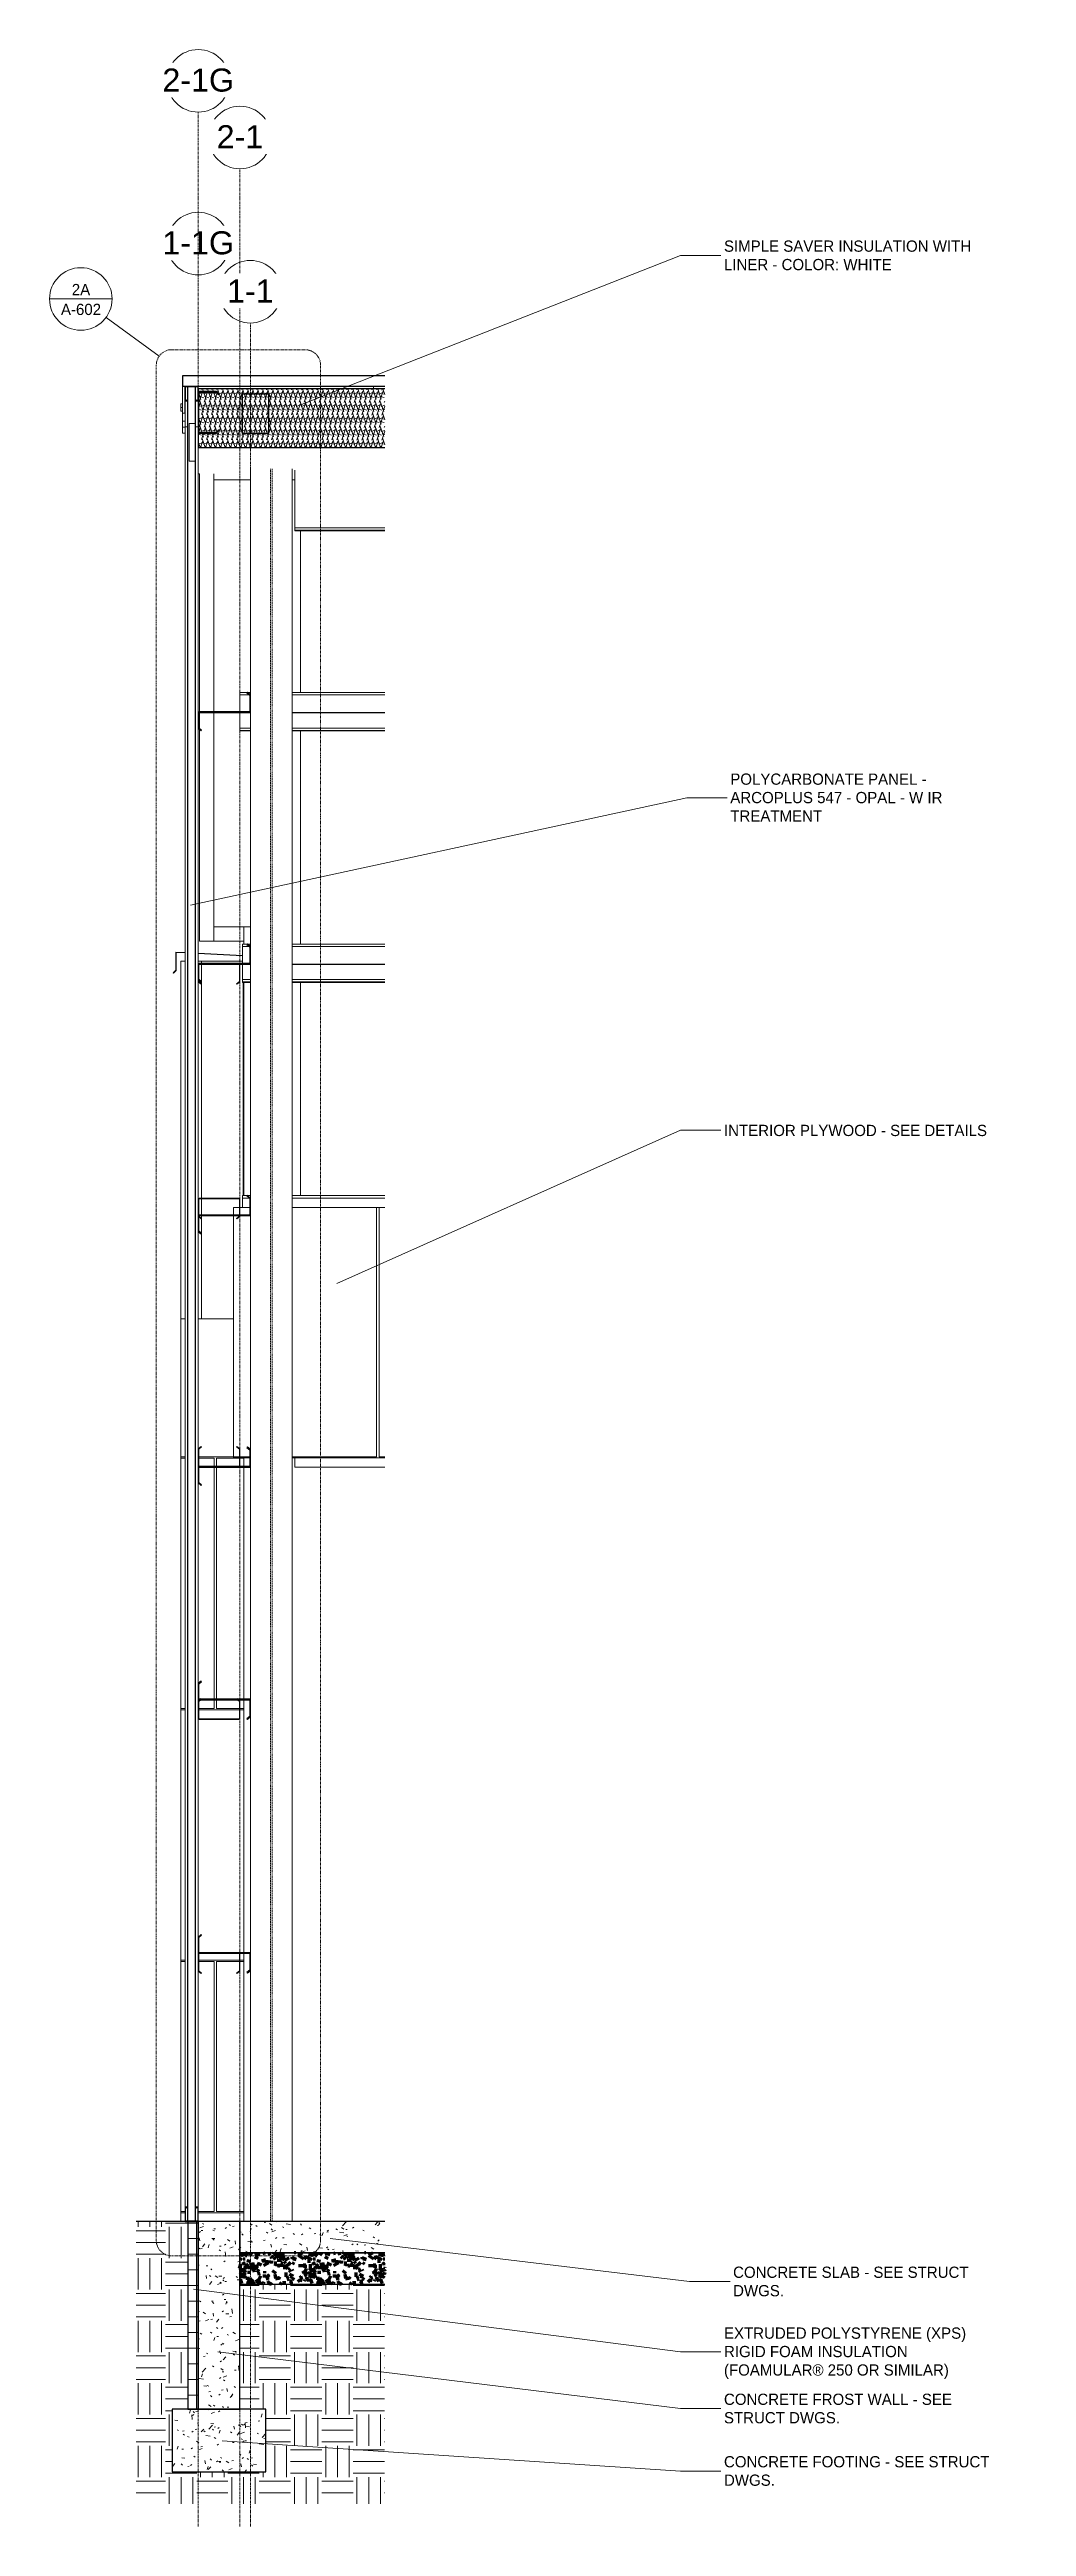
# Model space of a CAD drawing. Header units: inches. Extents: x 22734 to 24094, y -82 to 484.
# Drawn here: x 23906.7 to 24094.1, y -58.5 to 416.6 of the extents above; entities that cross this region are included whole.
import ezdxf

# ---------------------------------------------------------------- set-up
doc = ezdxf.new("R2010")
doc.units = ezdxf.units.IN
doc.header["$MEASUREMENT"] = 0
for name, pattern in [('Dash Dot 3_16_', [0.3125, 0.1875, -0.0625, 0, -0.0625]), ('Grid Line 1_2_', [0.875, 0.5, -0.125, 0.125, -0.125]), ('Hidden 1_8_', [0.1875, 0.125, -0.0625])]:
    doc.linetypes.add(name, pattern=pattern)
for name, color, linetype, lineweight in [('A-ANNO-IDEN', 131, 'Continuous', 9), ('A-ANNO-SYMB', 150, 'Continuous', 9), ('A-CLNG', 13, 'Continuous', 30), ('A-CLNG-PATT', 13, 'Continuous', 70), ('A-FLOR', 192, 'Continuous', 30), ('A-FLOR-PATT', 8, 'Continuous', 70), ('A-GLAZ-CWMG', 51, 'Continuous', 30), ('A-ROOF', 132, 'Continuous', 30), ('A-ROOF-PATT', 132, 'Continuous', 30), ('A-WALL', 113, 'Continuous', 30), ('A-WALL-PATT', 111, 'Continuous', 70), ('C-BLDG-PADS', 91, 'Continuous', 200), ('C-TOPO', 7, 'Continuous', 30), ('I-WALL', 2, 'Continuous', 30), ('L-SITE-WALL', 31, 'Continuous', 30), ('S-BEAM', 12, 'Continuous', 30), ('S-COLS', 52, 'Continuous', 30), ('S-FNDN', 32, 'Continuous', 30), ('S-GRID', 1, 'Continuous', 9), ('S-GRID-IDEN', 1, 'Continuous', 9)]:
    doc.layers.add(name, color=color, linetype=linetype, lineweight=lineweight)
doc.styles.add('Arial_2', font='arial.ttf', dxfattribs={"height": 4.425898})
doc.styles.add('Century Gothic', font='GOTHIC.TTF', dxfattribs={"height": 2.155668})
pattern_1 = [(50, (-76325.086, 101.715), (6.8859965, -0.6020972), [0.72, -7.92]), (355, (-76325.086, 101.715), (-1.3317556, 7.2205465), [0.576, -6.336]), (100.451, (-76324.512, 101.665), (5.55362855, 6.6181912), [0.612, -6.731]), (46.184, (-76325.086, 103.635), (10.2456418, -1.5889251), [1.08, -11.88]), (96.636, (-76324.232, 103.502), (8.9724387, 9.3515184), [0.918, -10.096]), (351.184, (-76325.086, 103.635), (8.9731991, 9.3512304), [0.864, -9.504]), (21, (-76324.126, 103.155), (5.7307257, -3.86500345), [0.72, -7.92]), (326, (-76324.126, 103.155), (2.3358107, 6.9608802), [0.576, -6.336]), (71.451, (-76323.648, 102.833), (8.06587574, 3.0959479), [0.612, -6.731]), (37.5, (-76325.086, 101.715), (0.11686595, 3.19547842), [0.317, -5.942, 0.317, -6.115, -6.36]), (37.5, (-76325.086, 101.715), (0.11686595, 3.19547842), [-12.691, 0.317, -6.043]), (7.5, (-76325.086, 101.715), (2.52543001, 3.78602473), [0.317, -3.35, 0.317, -5.798, -2.424]), (7.5, (-76325.086, 101.715), (2.52543001, 3.78602473), [-9.782, 0.317, -2.107]), (327.5, (-76327.227, 101.715), (5.12436853, -0.21617625), [0.317, -2.083, 0.317, -7.171, -9.936]), (327.5, (-76327.227, 101.715), (5.12436853, -0.21617625), [-9.888, 0.317, -9.619]), (317.5, (-76328.187, 101.715), (5.5983262, 0.96140978), [0.317, -2.803, 0.317, -4.656, -7.056]), (317.5, (-76328.187, 101.715), (5.5983262, 0.96140978), [-8.093, 0.317, -6.739])]
pattern_2 = [(0, (-76325.086, 101.715), (6, 6), [6, -6]), (0, (-76325.086, 103.965), (6, 6), [6, -6]), (0, (-76325.086, 106.215), (6, 6), [6, -6]), (90, (-76324.336, 106.965), (-6, 6), [6, -6]), (90, (-76322.086, 106.965), (-6, 6), [6, -6]), (90, (-76319.836, 106.965), (-6, 6), [6, -6])]
pattern_3 = [(90, (-75136.25, -1108), (-193, -193), [48, -145]), (180, (-75136.25, -1108), (-2e-14, -193), [96, -97]), (270, (-75232.25, -1060), (-193, -193), [48, -145]), (180, (-75136.25, -1060), (-2e-14, -193), [96, -97]), (270, (-75232.75, -1060), (-193, -193), [48, -145]), (180, (-75232.75, -1060), (-2e-14, -193), [96, -97]), (90, (-75328.75, -1108), (-193, -193), [48, -145]), (180, (-75232.75, -1108), (-2e-14, -193), [96, -97]), (90, (-75184, -1059.75), (-193, -193), [48, -145]), (180, (-75135.87, -1059.75), (-2e-14, -193), [48.125, -144.875]), (180, (-75135.87, -1011.75), (-2e-14, -193), [48.125, -144.875]), (90, (-75280.5, -1059.75), (-193, -193), [48, -145]), (180, (-75184.5, -1059.75), (-2e-14, -193), [96, -97]), (270, (-75184.5, -1011.75), (-193, -193), [48, -145]), (180, (-75184.5, -1011.75), (-2e-14, -193), [96, -97]), (180, (-75281, -1059.75), (-2e-14, -193), [48, -145]), (270, (-75281, -1011.75), (-193, -193), [48, -145]), (180, (-75281, -1011.75), (-2e-14, -193), [48, -145]), (90, (-75136.25, -1011.5), (-193, -193), [48, -145]), (180, (-75136.25, -1011.5), (-2e-14, -193), [96, -97]), (270, (-75232.25, -963.5), (-193, -193), [48, -145]), (180, (-75136.25, -963.5), (-2e-14, -193), [96, -97]), (270, (-75232.75, -963.5), (-193, -193), [48, -145]), (180, (-75232.75, -963.5), (-2e-14, -193), [96, -97]), (90, (-75328.75, -1011.5), (-193, -193), [48, -145]), (180, (-75232.75, -1011.5), (-2e-14, -193), [96, -97]), (90, (-75184, -963.25), (-193, -193), [48, -145]), (180, (-75135.87, -963.25), (-2e-14, -193), [48.125, -144.875]), (180, (-75135.87, -915.25), (-2e-14, -193), [48.125, -144.875]), (90, (-75280.5, -963.25), (-193, -193), [48, -145]), (180, (-75184.5, -963.25), (-2e-14, -193), [96, -97]), (270, (-75184.5, -915.25), (-193, -193), [48, -145]), (180, (-75184.5, -915.25), (-2e-14, -193), [96, -97]), (180, (-75281, -963.25), (-2e-14, -193), [48, -145]), (270, (-75281, -915.25), (-193, -193), [48, -145]), (180, (-75281, -915.25), (-2e-14, -193), [48, -145])]
pattern_4 = [(45, (-76325.086, 101.715), (-2.37587878, 2.37587878), []), (45, (-76325.086, 105.315), (-2.37587878, 2.37587878), [])]

msp = doc.modelspace()

# ---------------------------------------------------------------- texts
at = {"layer": 'A-ANNO-SYMB', "char_height": 2.155668, "attachment_point": 2, "line_spacing_factor": 0.984117, "style": 'Century Gothic'}
for s, insert, width in [('2A', (23912.73104, 371.64389), 4.617), ('A-602', (23912.73104, 367.84582), 9.72)]:
    msp.add_mtext(s, dxfattribs=dict(at, insert=insert, width=width))

# ---------------------------------------------------------------- blocks, each defined once
blk = doc.blocks.new('Struct_Xcel_Sports Complex_rvt-6-Wall Section - Fieldhouse - East Wall _ Polycarbonate')
at = {"layer": 'A-FLOR-PATT', "lineweight": 9}
h = blk.add_hatch(dxfattribs=at)
h.set_pattern_fill('FP_56', color=253, style=0, pattern_type=2)
h.set_pattern_definition(pattern_1)
h.paths.add_polyline_path([(-26245.61, -6), (-26245.61, 0), (-26273.39, 0), (-26273.39, -6)], flags=0)
at = {"layer": 'A-WALL-PATT', "lineweight": 9}
h = blk.add_hatch(dxfattribs=at)
h.set_pattern_fill('FP_56', color=253, style=0, pattern_type=2)
h.set_pattern_definition(pattern_1)
h.paths.add_polyline_path([(-26281.39, -36), (-26273.39, -36), (-26273.39, 0), (-26281.39, 0), (-26281.39, -26.63)], flags=0)
at = {"layer": 'S-FNDN', "lineweight": 9}
h = blk.add_hatch(dxfattribs=at)
h.set_pattern_fill('FP_56', color=253, style=0, pattern_type=2)
h.set_pattern_definition(pattern_1)
h.paths.add_polyline_path([(-26268.39, -48), (-26268.39, -36), (-26286.39, -36), (-26286.39, -48)], flags=0)
at = {"layer": 'A-FLOR', "color": 7}
for p, q in [((-26273.39, 0), (-26273.39, -6)), ((-26245.61, 0), (-26273.39, 0)), ((-26273.39, -6), (-26245.61, -6))]:
    blk.add_line(p, q, dxfattribs=at)
at = {"layer": 'L-SITE-WALL', "color": 7}
for p, q in [((-26273.39, 0), (-26281.39, 0)), ((-26281.39, 0), (-26281.39, -36)), ((-26273.39, -36), (-26273.39, 0)), ((-26281.39, -36), (-26273.39, -36))]:
    blk.add_line(p, q, dxfattribs=at)
at = {"layer": 'S-FNDN', "color": 7}
for p, q in [((-26268.39, -36), (-26286.39, -36)), ((-26286.39, -36), (-26286.39, -48)), ((-26268.39, -48), (-26268.39, -36)), ((-26286.39, -48), (-26268.39, -48))]:
    blk.add_line(p, q, dxfattribs=at)
blk = doc.blocks.new('Girt_C - 8_D-1409812-Wall Section - Fieldhouse - East Wall _ Polycarbonate')
at = {"layer": 'S-BEAM', "color": 8, "lineweight": 18}
for p, q in [((-26281.39, 51.37), (-26281.39, 48.05)), ((-26281.39, 48.05), (-26280.81, 47.57)), ((-26281.28, 48.11), (-26281.28, 51.37)), ((-26280.74, 47.66), (-26281.28, 48.11)), ((-26280.81, 47.57), (-26280.74, 47.66)), ((-26273.5, 48.11), (-26274.04, 47.66)), ((-26274.04, 47.66), (-26273.96, 47.57)), ((-26273.96, 47.57), (-26273.39, 48.05)), ((-26273.5, 51.37), (-26273.5, 48.11)), ((-26273.39, 48.05), (-26273.39, 51.37))]:
    blk.add_line(p, q, dxfattribs=at)
for centre, radius, start, end in [((-26281.2, 51.37), 0.187, 134.0398, 180), ((-26281.2, 51.37), 0.0782, 90, 176.9576), ((-26273.58, 51.37), 0.0782, 2.1227, 90), ((-26273.58, 51.37), 0.188, 0, 25)]:
    blk.add_arc(centre, radius, start, end, dxfattribs=at)
blk = doc.blocks.new('Girt_C - 8_D-1405484-Wall Section - Fieldhouse - East Wall _ Polycarbonate')
at = {"layer": 'S-BEAM', "color": 8, "lineweight": 18}
for p, q in [((-26281.09, 100.07), (-26281.39, 99.82)), ((-26281.39, 99.82), (-26281.39, 96.51)), ((-26281.28, 99.77), (-26280.92, 100.07)), ((-26280.82, 100.3), (-26280.96, 100.18)), ((-26280.75, 100.22), (-26280.82, 100.3)), ((-26280.79, 100.18), (-26280.75, 100.22)), ((-26273.97, 100.3), (-26274.04, 100.22)), ((-26274.04, 100.22), (-26273.99, 100.18)), ((-26273.82, 100.18), (-26273.97, 100.3)), ((-26273.86, 100.07), (-26273.5, 99.77)), ((-26273.39, 99.82), (-26273.69, 100.07)), ((-26273.39, 96.51), (-26273.39, 99.82)), ((-26281.28, 96.5), (-26281.28, 99.77)), ((-26273.58, 96.43), (-26281.2, 96.43)), ((-26281.2, 96.32), (-26273.58, 96.32)), ((-26273.5, 99.77), (-26273.5, 96.5))]:
    blk.add_line(p, q, dxfattribs=at)
for centre, radius, start, end in [((-26281.2, 96.51), 0.188, 180, 270), ((-26281.2, 96.51), 0.0782, 182.1227, 270), ((-26273.58, 96.51), 0.188, 270, 0), ((-26273.58, 96.51), 0.0782, 270, 356.9576)]:
    blk.add_arc(centre, radius, start, end, dxfattribs=at)
blk = doc.blocks.new('Rectangular Mullion - Profile_Polycarbonate_Upper and left-1767982-Wall Section - Fieldhouse - East Wall _ Polycarbonate')
at = {"layer": 'A-GLAZ-CWMG', "color": 8, "lineweight": 18}
for p, q in [((-26278.39, 334.09), (-26278.39, 335.25)), ((-26278.39, 334.09), (-26271.39, 334.09)), ((-26263.39, 334.09), (-26262.89, 334.09))]:
    blk.add_line(p, q, dxfattribs=at)
blk = doc.blocks.new('Rectangular Mullion - Profile_Polycarbonate_right-1872005-Wall Section - Fieldhouse - East Wall _ Polycarbonate')
at = {"layer": 'A-GLAZ-CWMG', "color": 8, "lineweight": 18}
for p, q in [((-26281.14, 335.25), (-26281.14, 289.55)), ((-26278.39, 289.55), (-26278.39, 335.25)), ((-26281.14, 289.44), (-26281.14, 286.35)), ((-26281.14, 286.21), (-26281.14, 245.61)), ((-26278.39, 245.61), (-26278.39, 289.44)), ((-26278.39, 245.61), (-26281.14, 245.61))]:
    blk.add_line(p, q, dxfattribs=at)
blk = doc.blocks.new('Rectangular Mullion - Profile_Polycarbonate_Lower-1767692-Wall Section - Fieldhouse - East Wall _ Polycarbonate')
at = {"layer": 'A-GLAZ-CWMG', "color": 7}
for p, q in [((-26283.47, 2.75), (-26283.89, 2.75)), ((-26283.89, 2.75), (-26283.89, 0)), ((-26283.89, 0), (-26281.39, 0)), ((-26283.83, 0.06), (-26283.83, 2.69)), ((-26283.83, 2.69), (-26283.53, 2.69)), ((-26281.45, 0.06), (-26283.83, 0.06)), ((-26283.53, 2.69), (-26283.53, 2.5)), ((-26283.53, 2.5), (-26283.47, 2.5)), ((-26283.47, 2.5), (-26283.47, 2.75)), ((-26281.39, 2.75), (-26281.89, 2.75)), ((-26281.89, 2.75), (-26281.89, 2.5)), ((-26281.89, 2.5), (-26281.83, 2.5)), ((-26281.83, 2.5), (-26281.83, 2.69)), ((-26281.83, 2.69), (-26281.45, 2.69)), ((-26281.45, 2.69), (-26281.45, 0.06)), ((-26281.39, 0), (-26281.39, 2.75))]:
    blk.add_line(p, q, dxfattribs=at)
blk = doc.blocks.new('Rectangular Mullion - Profile_Polycarbonate_Upper and left-1987911-Wall Section - Fieldhouse - East Wall _ Polycarbonate')
at = {"layer": 'A-GLAZ-CWMG', "color": 8, "lineweight": 18}
for p, q in [((-26283.47, 344.23), (-26283.89, 344.23)), ((-26283.89, 344.23), (-26283.89, 2.75)), ((-26281.39, 344.23), (-26281.89, 344.23)), ((-26281.39, 335.26), (-26281.39, 289.36)), ((-26281.39, 286.42), (-26281.39, 241.11)), ((-26281.39, 237.8), (-26281.39, 196.11)), ((-26281.39, 189.92), (-26281.39, 148.19)), ((-26281.39, 144.88), (-26281.39, 144.61)), ((-26281.39, 141.67), (-26281.39, 103.2)), ((-26281.39, 100.26), (-26281.39, 99.82)), ((-26281.39, 96.51), (-26281.39, 54.57)), ((-26281.39, 51.63), (-26281.39, 51.37)), ((-26281.39, 48.05), (-26281.39, 2.75))]:
    blk.add_line(p, q, dxfattribs=at)
at = {"layer": 'A-GLAZ-CWMG', "color": 10, "lineweight": 18}
for p, q in [((-26283.47, 344.23), (-26283.47, 2.75)), ((-26281.89, 344.23), (-26281.89, 2.75)), ((-26283.47, 2.75), (-26283.47, 2.5)), ((-26283.47, 2.5), (-26283.47, 0.06)), ((-26281.89, 2.75), (-26281.89, 2.5)), ((-26281.89, 2.5), (-26281.89, 0.06))]:
    blk.add_line(p, q, dxfattribs=at)
blk = doc.blocks.new('W-Wide Flange - W12X22-1533120-Wall Section - Fieldhouse - East Wall _ Polycarbonate')
at = {"layer": 'S-BEAM', "color": 8, "lineweight": 18}
for p, q in [((-26262.89, 335.73), (-26262.89, 335.96)), ((-26262.89, 325.31), (-26262.89, 335.73)), ((-26262.89, 324.88), (-26262.89, 325.31)), ((-26262.89, 324.45), (-26262.89, 324.88)), ((-26262.89, 324.88), (-26245.61, 324.88)), ((-26262.89, 324.29), (-26262.89, 324.45)), ((-26245.61, 324.45), (-26262.89, 324.45)), ((-26245.61, 324.29), (-26262.89, 324.29))]:
    blk.add_line(p, q, dxfattribs=at)
blk = doc.blocks.new('Girt_C - 8_D-1757324-Wall Section - Fieldhouse - East Wall _ Polycarbonate')
at = {"layer": 'S-BEAM', "color": 8, "lineweight": 18}
for p, q in [((-26281.39, 238.17), (-26281.39, 237.8)), ((-26281.39, 237.8), (-26280.82, 237.31)), ((-26281.28, 237.85), (-26281.28, 238.08)), ((-26280.75, 237.4), (-26281.28, 237.85)), ((-26273.5, 237.85), (-26274.04, 237.4)), ((-26273.97, 237.31), (-26273.39, 237.8)), ((-26273.5, 241.11), (-26273.5, 237.85)), ((-26273.39, 237.8), (-26273.39, 241.11)), ((-26280.82, 237.31), (-26280.75, 237.4)), ((-26274.04, 237.4), (-26273.97, 237.31))]:
    blk.add_line(p, q, dxfattribs=at)
for radius, start, end in [(0.0782, 3.0424, 90), (0.188, 0, 26.5165)]:
    blk.add_arc((-26273.58, 241.11), radius, start, end, dxfattribs=at)
blk = doc.blocks.new('Girt_C - 8_D-1757323-Wall Section - Fieldhouse - East Wall _ Polycarbonate')
at = {"layer": 'S-BEAM', "color": 8, "lineweight": 18}
for p, q in [((-26281.39, 196.11), (-26281.39, 192.86)), ((-26281.28, 193.01), (-26281.28, 196.11)), ((-26273.58, 196.3), (-26281.2, 196.3)), ((-26281.2, 196.19), (-26273.58, 196.19)), ((-26273.5, 196.11), (-26273.5, 193.05)), ((-26273.39, 193.05), (-26273.39, 196.11)), ((-26280.75, 192.4), (-26281.28, 192.85)), ((-26281.28, 192.71), (-26280.82, 192.31)), ((-26280.82, 192.31), (-26280.75, 192.4)), ((-26273.5, 192.85), (-26274.04, 192.4)), ((-26274.04, 192.4), (-26273.97, 192.31)), ((-26273.97, 192.31), (-26273.39, 192.8)), ((-26273.5, 192.94), (-26273.5, 192.85)), ((-26273.39, 192.8), (-26273.39, 192.94))]:
    blk.add_line(p, q, dxfattribs=at)
for centre, radius, start, end in [((-26281.2, 196.11), 0.188, 90, 180), ((-26281.2, 196.11), 0.0782, 90, 177.8773), ((-26273.58, 196.11), 0.188, 0, 90), ((-26273.58, 196.11), 0.0782, 3.0424, 90)]:
    blk.add_arc(centre, radius, start, end, dxfattribs=at)
blk = doc.blocks.new('Girt_C - 8_D-1757376-Wall Section - Fieldhouse - East Wall _ Polycarbonate')
at = {"layer": 'S-BEAM', "color": 8, "lineweight": 18}
for p, q in [((-26280.81, 148.67), (-26281.39, 148.19)), ((-26281.39, 148.19), (-26281.39, 144.88)), ((-26281.28, 148.14), (-26280.74, 148.59)), ((-26281.28, 144.87), (-26281.28, 148.14)), ((-26280.74, 148.59), (-26280.81, 148.67)), ((-26273.96, 148.67), (-26274.04, 148.59)), ((-26274.04, 148.59), (-26273.5, 148.14)), ((-26273.39, 148.19), (-26273.96, 148.67)), ((-26273.5, 148.14), (-26273.5, 144.87)), ((-26273.39, 144.88), (-26273.39, 148.19))]:
    blk.add_line(p, q, dxfattribs=at)
for centre, radius, start, end in [((-26281.2, 144.88), 0.188, 180, 225.9602), ((-26281.2, 144.88), 0.0782, 183.0424, 270), ((-26273.58, 144.88), 0.0782, 270, 357.8773), ((-26273.58, 144.88), 0.187, 335, 0)]:
    blk.add_arc(centre, radius, start, end, dxfattribs=at)
blk = doc.blocks.new('Rectangular Mullion - Profile_Polycarbonate_Upper and left-1987913-Wall Section - Fieldhouse - East Wall _ Polycarbonate')
at = {"layer": 'A-GLAZ-CWMG', "color": 7}
for p, q in [((-26281.39, 352.01), (-26283.89, 352.01)), ((-26283.89, 352.01), (-26283.89, 349.26)), ((-26283.83, 349.32), (-26283.83, 351.95)), ((-26283.83, 351.95), (-26281.45, 351.95)), ((-26281.45, 351.95), (-26281.45, 349.32)), ((-26281.39, 349.26), (-26281.39, 352.01)), ((-26283.89, 349.26), (-26283.47, 349.26)), ((-26283.53, 349.32), (-26283.83, 349.32)), ((-26283.47, 349.51), (-26283.53, 349.51)), ((-26283.53, 349.51), (-26283.53, 349.32)), ((-26283.47, 349.26), (-26283.47, 349.51)), ((-26281.83, 349.51), (-26281.89, 349.51)), ((-26281.89, 349.51), (-26281.89, 349.26)), ((-26281.89, 349.26), (-26281.39, 349.26)), ((-26281.83, 349.32), (-26281.83, 349.51)), ((-26281.45, 349.32), (-26281.83, 349.32))]:
    blk.add_line(p, q, dxfattribs=at)
at = {"layer": 'A-GLAZ-CWMG', "color": 8, "lineweight": 18}
for p, q in [((-26283.89, 349.26), (-26283.89, 344.23)), ((-26283.89, 344.23), (-26283.47, 344.23)), ((-26281.89, 344.23), (-26281.39, 344.23))]:
    blk.add_line(p, q, dxfattribs=at)
at = {"layer": 'A-GLAZ-CWMG', "color": 10, "lineweight": 18}
for p, q in [((-26283.47, 349.26), (-26283.47, 344.23)), ((-26281.89, 349.26), (-26281.89, 344.23))]:
    blk.add_line(p, q, dxfattribs=at)
blk = doc.blocks.new('Girt_Z - 10_D-1732176-Wall Section - Fieldhouse - East Wall _ Polycarbonate')
at = {"layer": 'S-BEAM', "color": 8, "lineweight": 18}
for p, q in [((-26272.89, 196.31), (-26272.89, 196.79)), ((-26272.89, 196.79), (-26271.39, 196.79)), ((-26272.89, 194.5), (-26272.89, 196.31)), ((-26272.89, 196.31), (-26271.56, 196.31)), ((-26263.39, 196.79), (-26245.61, 196.79)), ((-26263.39, 196.31), (-26245.61, 196.31))]:
    blk.add_line(p, q, dxfattribs=at)
blk = doc.blocks.new('Girt_Z - 10_D-V12-Wall Section - Fieldhouse - East Wall _ Polycarbonate')
at = {"layer": 'S-BEAM', "color": 8, "lineweight": 18}
for p, q in [((-26272.89, 244.56), (-26272.89, 245.04)), ((-26272.89, 245.04), (-26271.39, 245.04)), ((-26272.89, 241.3), (-26272.89, 244.56)), ((-26272.89, 244.56), (-26271.56, 244.56)), ((-26263.39, 245.04), (-26245.61, 245.04)), ((-26263.39, 244.56), (-26245.61, 244.56)), ((-26272.89, 241.11), (-26272.89, 241.19)), ((-26272.89, 238.22), (-26272.89, 241.11)), ((-26272.89, 241.11), (-26271.39, 241.11)), ((-26272.89, 237.77), (-26272.89, 238.22)), ((-26272.89, 238.22), (-26271.39, 238.22)), ((-26272.89, 237.69), (-26272.89, 237.77)), ((-26272.89, 237.77), (-26271.39, 237.77)), ((-26272.89, 237.69), (-26271.39, 237.69)), ((-26263.39, 241.19), (-26245.61, 241.19)), ((-26263.39, 241.11), (-26245.61, 241.11)), ((-26263.39, 238.22), (-26245.61, 238.22)), ((-26263.39, 237.77), (-26245.61, 237.77)), ((-26263.39, 237.69), (-26245.61, 237.69))]:
    blk.add_line(p, q, dxfattribs=at)
blk = doc.blocks.new('Girt_Z - 10_D-1241717-Wall Section - Fieldhouse - East Wall _ Polycarbonate')
at = {"layer": 'S-BEAM', "color": 8, "lineweight": 18}
for p, q in [((-26273.39, 292.81), (-26273.39, 293.29)), ((-26273.39, 293.29), (-26271.39, 293.29)), ((-26273.39, 289.55), (-26273.39, 292.81)), ((-26273.39, 292.81), (-26271.56, 292.81)), ((-26263.39, 293.29), (-26245.61, 293.29)), ((-26263.39, 292.81), (-26245.61, 292.81)), ((-26273.39, 289.36), (-26273.39, 289.44)), ((-26273.39, 286.47), (-26273.39, 289.36)), ((-26273.39, 289.36), (-26271.39, 289.36)), ((-26273.39, 286.02), (-26273.39, 286.47)), ((-26273.39, 286.47), (-26271.39, 286.47)), ((-26273.39, 285.94), (-26273.39, 286.02)), ((-26273.39, 286.02), (-26271.39, 286.02)), ((-26273.39, 285.94), (-26271.39, 285.94)), ((-26263.39, 289.44), (-26245.61, 289.44)), ((-26263.39, 289.36), (-26245.61, 289.36)), ((-26263.39, 286.47), (-26245.61, 286.47)), ((-26263.39, 286.02), (-26245.61, 286.02)), ((-26263.39, 285.94), (-26245.61, 285.94))]:
    blk.add_line(p, q, dxfattribs=at)
blk = doc.blocks.new('Girt_Z - 10_D-1223970-Wall Section - Fieldhouse - East Wall _ Polycarbonate')
at = {"layer": 'S-BEAM', "lineweight": 9}
h = blk.add_hatch(dxfattribs=at)
h.set_pattern_fill('FP_55', color=253, style=0, pattern_type=2)
h.set_pattern_definition(pattern_4)
h.paths.add_polyline_path([(-26280.82, 141.19), (-26280.75, 141.27), (-26281.28, 141.72), (-26281.28, 144.61), (-26281.26, 144.67), (-26281.2, 144.69), (-26271.39, 144.69), (-26271.39, 148.06), (-26271.96, 148.54), (-26272.04, 148.46), (-26271.5, 148.01), (-26271.5, 144.87), (-26271.52, 144.82), (-26271.58, 144.8), (-26281.2, 144.8), (-26281.34, 144.74), (-26281.39, 144.61), (-26281.39, 141.67)], flags=0)
at = {"layer": 'S-BEAM', "color": 7}
for p, q in [((-26271.96, 148.54), (-26272.04, 148.46)), ((-26272.04, 148.46), (-26271.5, 148.01)), ((-26271.39, 148.06), (-26271.96, 148.54)), ((-26271.5, 148.01), (-26271.5, 144.87)), ((-26271.39, 144.69), (-26271.39, 148.06)), ((-26281.39, 144.61), (-26281.39, 141.67)), ((-26281.28, 141.72), (-26281.28, 144.61)), ((-26271.58, 144.8), (-26281.2, 144.8)), ((-26281.2, 144.69), (-26271.39, 144.69)), ((-26281.39, 141.67), (-26280.82, 141.19)), ((-26280.75, 141.27), (-26281.28, 141.72)), ((-26280.82, 141.19), (-26280.75, 141.27))]:
    blk.add_line(p, q, dxfattribs=at)
for centre, radius, start, end in [((-26281.2, 144.61), 0.188, 90, 180), ((-26281.2, 144.61), 0.0782, 90, 177.8773), ((-26271.58, 144.88), 0.0782, 270, 356.9576)]:
    blk.add_arc(centre, radius, start, end, dxfattribs=at)
blk = doc.blocks.new('Girt_Z - 10_D-1223971-Wall Section - Fieldhouse - East Wall _ Polycarbonate')
at = {"layer": 'S-BEAM', "lineweight": 9}
h = blk.add_hatch(dxfattribs=at)
h.set_pattern_fill('FP_55', color=253, style=0, pattern_type=2)
h.set_pattern_definition(pattern_4)
h.paths.add_polyline_path([(-26280.82, 237.69), (-26280.75, 237.77), (-26281.28, 238.22), (-26281.28, 241.11), (-26281.26, 241.17), (-26281.2, 241.19), (-26271.39, 241.19), (-26271.39, 244.56), (-26271.96, 245.04), (-26272.04, 244.96), (-26271.5, 244.51), (-26271.5, 241.37), (-26271.52, 241.32), (-26271.58, 241.3), (-26281.2, 241.3), (-26281.34, 241.24), (-26281.39, 241.11), (-26281.38, 238.16)], flags=0)
at = {"layer": 'S-BEAM', "color": 7}
for p, q in [((-26271.96, 245.04), (-26272.04, 244.96)), ((-26272.04, 244.96), (-26271.5, 244.51)), ((-26271.39, 244.56), (-26271.96, 245.04)), ((-26271.5, 244.51), (-26271.5, 241.37)), ((-26271.39, 241.19), (-26271.39, 244.56)), ((-26281.39, 241.11), (-26281.39, 238.17)), ((-26281.39, 238.17), (-26280.82, 237.69)), ((-26281.28, 238.22), (-26281.28, 241.11)), ((-26280.75, 237.77), (-26281.28, 238.22)), ((-26271.58, 241.3), (-26281.2, 241.3)), ((-26281.2, 241.19), (-26271.39, 241.19)), ((-26280.82, 237.69), (-26280.75, 237.77))]:
    blk.add_line(p, q, dxfattribs=at)
for centre, radius, start, end in [((-26281.2, 241.11), 0.188, 90, 180), ((-26281.2, 241.11), 0.0782, 90, 177.8773), ((-26271.58, 241.38), 0.0782, 270, 356.9576)]:
    blk.add_arc(centre, radius, start, end, dxfattribs=at)
blk = doc.blocks.new('Girt_C - 10_D-1401468-Wall Section - Fieldhouse - East Wall _ Polycarbonate')
at = {"layer": 'S-BEAM', "color": 8, "lineweight": 18}
for p, q in [((-26262.89, 144.88), (-26262.89, 146.5)), ((-26262.89, 144.69), (-26262.89, 144.88)), ((-26262.89, 144.69), (-26245.61, 144.69))]:
    blk.add_line(p, q, dxfattribs=at)
blk = doc.blocks.new('Girt_Z - 10_D-1223975-Wall Section - Fieldhouse - East Wall _ Polycarbonate')
at = {"layer": 'S-BEAM', "lineweight": 9}
h = blk.add_hatch(dxfattribs=at)
h.set_pattern_fill('FP_55', color=253, style=0, pattern_type=2)
h.set_pattern_definition(pattern_4)
h.paths.add_polyline_path([(-26280.82, 189.44), (-26280.75, 189.52), (-26281.28, 189.97), (-26281.28, 192.86), (-26281.26, 192.92), (-26281.2, 192.94), (-26271.39, 192.94), (-26271.39, 196.31), (-26271.96, 196.79), (-26272.04, 196.71), (-26271.5, 196.26), (-26271.5, 193.12), (-26271.52, 193.07), (-26271.58, 193.05), (-26281.2, 193.05), (-26281.34, 192.99), (-26281.39, 192.86), (-26281.39, 189.92)], flags=0)
at = {"layer": 'S-BEAM', "color": 7}
for p, q in [((-26271.96, 196.79), (-26272.04, 196.71)), ((-26272.04, 196.71), (-26271.5, 196.26)), ((-26271.39, 196.31), (-26271.96, 196.79)), ((-26271.5, 196.26), (-26271.5, 193.12)), ((-26271.39, 192.94), (-26271.39, 196.31)), ((-26281.39, 192.86), (-26281.39, 189.92)), ((-26281.28, 189.97), (-26281.28, 192.86)), ((-26271.58, 193.05), (-26281.2, 193.05)), ((-26281.2, 192.94), (-26271.39, 192.94)), ((-26281.39, 189.92), (-26280.82, 189.44)), ((-26280.75, 189.52), (-26281.28, 189.97)), ((-26280.82, 189.44), (-26280.75, 189.52))]:
    blk.add_line(p, q, dxfattribs=at)
for centre, radius, start, end in [((-26281.2, 192.86), 0.188, 90, 180), ((-26281.2, 192.86), 0.0782, 90, 177.8773), ((-26271.58, 193.13), 0.0782, 270, 356.9576)]:
    blk.add_arc(centre, radius, start, end, dxfattribs=at)
blk = doc.blocks.new('Girt_Z - 10_D-1223976-Wall Section - Fieldhouse - East Wall _ Polycarbonate')
at = {"layer": 'S-BEAM', "lineweight": 9}
h = blk.add_hatch(dxfattribs=at)
h.set_pattern_fill('FP_55', color=253, style=0, pattern_type=2)
h.set_pattern_definition(pattern_4)
h.paths.add_polyline_path([(-26280.82, 285.94), (-26280.75, 286.02), (-26281.28, 286.47), (-26281.28, 289.36), (-26281.26, 289.42), (-26281.2, 289.44), (-26271.39, 289.44), (-26271.39, 292.81), (-26271.96, 293.29), (-26272.04, 293.21), (-26271.5, 292.76), (-26271.5, 289.62), (-26271.52, 289.57), (-26271.58, 289.55), (-26281.2, 289.55), (-26281.34, 289.49), (-26281.39, 289.36), (-26281.39, 286.42)], flags=0)
at = {"layer": 'S-BEAM', "color": 7}
for p, q in [((-26271.96, 293.29), (-26272.04, 293.21)), ((-26272.04, 293.21), (-26271.5, 292.76)), ((-26271.39, 292.81), (-26271.96, 293.29)), ((-26271.5, 292.76), (-26271.5, 289.62)), ((-26271.39, 289.44), (-26271.39, 292.81)), ((-26281.39, 289.36), (-26281.39, 286.42)), ((-26281.39, 286.42), (-26280.82, 285.94)), ((-26281.28, 286.47), (-26281.28, 289.36)), ((-26280.75, 286.02), (-26281.28, 286.47)), ((-26271.58, 289.55), (-26281.2, 289.55)), ((-26281.2, 289.44), (-26271.39, 289.44)), ((-26280.82, 285.94), (-26280.75, 286.02))]:
    blk.add_line(p, q, dxfattribs=at)
for centre, radius, start, end in [((-26281.2, 289.36), 0.188, 90, 180), ((-26281.2, 289.36), 0.0782, 90, 177.8773), ((-26271.58, 289.63), 0.0782, 270, 356.9576)]:
    blk.add_arc(centre, radius, start, end, dxfattribs=at)
blk = doc.blocks.new('Rectangular Mullion - Profile_Polycarbonate_Lower-1767898-Wall Section - Fieldhouse - East Wall _ Polycarbonate')
at = {"layer": 'A-GLAZ-CWMG', "color": 8, "lineweight": 18}
for p, q in [((-26278.39, 245.61), (-26278.39, 248.36)), ((-26272.64, 248.36), (-26278.39, 248.36)), ((-26272.64, 248.36), (-26272.64, 245.61)), ((-26278.39, 245.61), (-26272.64, 245.61))]:
    blk.add_line(p, q, dxfattribs=at)
blk = doc.blocks.new('Rectangular Mullion - Profile_Polycarbonate_right-1766041-Wall Section - Fieldhouse - East Wall _ Polycarbonate')
at = {"layer": 'A-GLAZ-CWMG', "color": 8, "lineweight": 18}
for p, q in [((-26272.64, 248.36), (-26271.39, 248.36)), ((-26272.64, 248.36), (-26272.64, 245.04)), ((-26272.64, 237.69), (-26272.64, 196.79))]:
    blk.add_line(p, q, dxfattribs=at)
blk = doc.blocks.new('Dimension Lumber - 5_5 x 7_5 Glulam-1730092-Wall Section - Fieldhouse - East Wall _ Polycarbonate')
at = {"layer": 'S-BEAM', "color": 7}
for p, q in [((-26267.83, 350.51), (-26272.95, 350.51)), ((-26272.95, 350.51), (-26272.95, 343.01)), ((-26267.83, 343.01), (-26267.83, 350.51)), ((-26272.95, 343.01), (-26267.83, 343.01))]:
    blk.add_line(p, q, dxfattribs=at)
blk = doc.blocks.new('Girt_Z - 10_D-1239982-Wall Section - Fieldhouse - East Wall _ Polycarbonate')
at = {"layer": 'S-BEAM', "lineweight": 9}
h = blk.add_hatch(dxfattribs=at)
h.set_pattern_fill('FP_55', color=253, style=0, pattern_type=2)
h.set_pattern_definition(pattern_4)
h.paths.add_polyline_path([(-26271.96, 96.32), (-26271.39, 96.8), (-26271.39, 100.18), (-26281.2, 100.18), (-26281.26, 100.2), (-26281.28, 100.25), (-26281.28, 103.14), (-26280.75, 103.59), (-26280.82, 103.68), (-26281.39, 103.2), (-26281.39, 100.26), (-26281.34, 100.13), (-26281.2, 100.07), (-26271.58, 100.07), (-26271.52, 100.05), (-26271.5, 100), (-26271.5, 96.86), (-26272.04, 96.41)], flags=0)
at = {"layer": 'S-BEAM', "color": 7}
for p, q in [((-26280.82, 103.68), (-26281.39, 103.2)), ((-26281.39, 103.2), (-26281.39, 100.26)), ((-26281.28, 103.14), (-26280.75, 103.59)), ((-26281.28, 100.25), (-26281.28, 103.14)), ((-26271.39, 100.18), (-26281.2, 100.18)), ((-26281.2, 100.07), (-26271.58, 100.07)), ((-26280.75, 103.59), (-26280.82, 103.68)), ((-26271.5, 100), (-26271.5, 96.86)), ((-26271.39, 96.8), (-26271.39, 100.18)), ((-26271.5, 96.86), (-26272.04, 96.41)), ((-26272.04, 96.41), (-26271.96, 96.32)), ((-26271.96, 96.32), (-26271.39, 96.8))]:
    blk.add_line(p, q, dxfattribs=at)
for centre, radius, start, end in [((-26281.2, 100.26), 0.188, 180, 270), ((-26281.2, 100.26), 0.0782, 182.1227, 270), ((-26271.58, 99.99), 0.0782, 3.0424, 90)]:
    blk.add_arc(centre, radius, start, end, dxfattribs=at)
blk = doc.blocks.new('Girt_Z - 10_D-1236892-Wall Section - Fieldhouse - East Wall _ Polycarbonate')
at = {"layer": 'S-BEAM', "lineweight": 9}
h = blk.add_hatch(dxfattribs=at)
h.set_pattern_fill('FP_55', color=253, style=0, pattern_type=2)
h.set_pattern_definition(pattern_4)
h.paths.add_polyline_path([(-26271.96, 47.7), (-26271.39, 48.18), (-26271.39, 51.55), (-26281.2, 51.55), (-26281.26, 51.58), (-26281.28, 51.63), (-26281.28, 54.52), (-26280.75, 54.97), (-26280.82, 55.05), (-26281.39, 54.57), (-26281.39, 51.63), (-26281.34, 51.5), (-26281.2, 51.45), (-26271.58, 51.45), (-26271.52, 51.42), (-26271.5, 51.37), (-26271.5, 48.23), (-26272.04, 47.78)], flags=0)
at = {"layer": 'S-BEAM', "color": 7}
for p, q in [((-26280.82, 55.05), (-26281.39, 54.57)), ((-26281.39, 54.57), (-26281.39, 51.63)), ((-26281.28, 54.52), (-26280.75, 54.97)), ((-26281.28, 51.63), (-26281.28, 54.52)), ((-26280.75, 54.97), (-26280.82, 55.05)), ((-26271.39, 51.55), (-26281.2, 51.55)), ((-26281.2, 51.45), (-26271.58, 51.45)), ((-26271.5, 48.23), (-26272.04, 47.78)), ((-26272.04, 47.78), (-26271.96, 47.7)), ((-26271.96, 47.7), (-26271.39, 48.18)), ((-26271.5, 51.37), (-26271.5, 48.23)), ((-26271.39, 48.18), (-26271.39, 51.55))]:
    blk.add_line(p, q, dxfattribs=at)
for centre, radius, start, end in [((-26281.2, 51.63), 0.188, 180, 270), ((-26281.2, 51.63), 0.0782, 182.1227, 270), ((-26271.58, 51.37), 0.0782, 3.0424, 90)]:
    blk.add_arc(centre, radius, start, end, dxfattribs=at)
blk = doc.blocks.new('Girt_C - 8_D-1405512-Wall Section - Fieldhouse - East Wall _ Polycarbonate')
at = {"layer": 'S-BEAM', "lineweight": 9}
h = blk.add_hatch(dxfattribs=at)
h.set_pattern_fill('FP_55', color=253, style=0, pattern_type=2)
h.set_pattern_definition(pattern_4)
h.paths.add_polyline_path([(-26278.4, 343.01), (-26277.89, 343.01), (-26277.41, 343.58), (-26277.49, 343.65), (-26277.94, 343.12), (-26281.21, 343.12), (-26281.24, 343.13), (-26281.27, 343.16), (-26281.28, 343.19), (-26281.27, 350.86), (-26281.24, 350.89), (-26281.21, 350.9), (-26277.94, 350.9), (-26277.49, 350.37), (-26277.41, 350.44), (-26277.89, 351.01), (-26281.2, 351.01), (-26281.27, 351), (-26281.34, 350.96), (-26281.38, 350.88), (-26281.39, 350.83), (-26281.38, 343.14), (-26281.38, 343.12), (-26281.34, 343.06), (-26281.27, 343.02), (-26281.2, 343.01), (-26279.89, 343.01)], flags=0)
at = {"layer": 'S-BEAM', "color": 7}
for p, q in [((-26281.39, 350.83), (-26281.39, 343.19)), ((-26281.28, 343.19), (-26281.28, 350.83)), ((-26281.21, 350.9), (-26277.94, 350.9)), ((-26277.89, 351.01), (-26281.2, 351.01)), ((-26277.94, 350.9), (-26277.49, 350.37)), ((-26277.41, 350.44), (-26277.89, 351.01)), ((-26277.49, 350.37), (-26277.41, 350.44)), ((-26277.94, 343.12), (-26281.21, 343.12)), ((-26281.2, 343.01), (-26277.89, 343.01)), ((-26277.49, 343.65), (-26277.94, 343.12)), ((-26277.89, 343.01), (-26277.41, 343.58)), ((-26277.41, 343.58), (-26277.49, 343.65))]:
    blk.add_line(p, q, dxfattribs=at)
at = {"layer": 'S-BEAM', "color": 8, "lineweight": 18}
blk.add_line((-26281.39, 343.19), (-26281.39, 342.76), dxfattribs=at)
at = {"layer": 'S-BEAM', "color": 7, "flags": 128}
for points in [[(-26281.2, 351.01), (-26281.27, 351), (-26281.34, 350.96), (-26281.38, 350.9), (-26281.39, 350.83)], [(-26281.28, 350.83), (-26281.27, 350.86), (-26281.24, 350.89), (-26281.21, 350.9)], [(-26281.39, 343.19), (-26281.38, 343.12), (-26281.34, 343.06), (-26281.27, 343.02), (-26281.2, 343.01)], [(-26281.21, 343.12), (-26281.24, 343.13), (-26281.27, 343.16), (-26281.28, 343.19)]]:
    blk.add_lwpolyline(points, dxfattribs=at)
blk = doc.blocks.new('W-Wide Flange-Column - B1_L-1389336-Wall Section - Fieldhouse - East Wall _ Polycarbonate')
at = {"layer": 'S-COLS', "color": 8, "linetype": 'Hidden 1_8_', "lineweight": 18}
for p, q in [((-26267.55, 336.18), (-26267.55, 0)), ((-26267.23, 0), (-26267.23, 336.18))]:
    blk.add_line(p, q, dxfattribs=at)
blk = doc.blocks.new('HSS-Hollow Structural Section - HSS1-1_2X1-1_2X1_8 - Obsolete-1593452-Wall Section - Fieldhouse - East Wall _ Polycarbonate')
at = {"layer": 'S-BEAM', "color": 8, "lineweight": 18}
for p, q in [((-26284.39, 343.3), (-26284.39, 344.18)), ((-26284.39, 343.05), (-26284.39, 343.3)), ((-26284.39, 343.01), (-26284.39, 343.05)), ((-26284.39, 343.01), (-26283.89, 343.01))]:
    blk.add_line(p, q, dxfattribs=at)
blk = doc.blocks.new('HSS-Hollow Structural Section - HSS1-1_2X1-1_2X1_8 - Obsolete-V13-Wall Section - Fieldhouse - East Wall _ Polycarbonate')
at = {"layer": 'S-BEAM', "color": 8, "lineweight": 18}
for p, q in [((-26283.89, 346.88), (-26284.39, 346.88)), ((-26284.39, 346.66), (-26284.39, 346.88)), ((-26284.39, 345.63), (-26284.39, 346.66)), ((-26284.39, 345.39), (-26284.39, 345.63)), ((-26284.39, 345.34), (-26284.39, 345.39)), ((-26284.39, 345.34), (-26283.89, 345.34))]:
    blk.add_line(p, q, dxfattribs=at)
blk = doc.blocks.new('Roofs 7 - Roofs 1-1987978-Wall Section - Fieldhouse - East Wall _ Polycarbonate')
at = {"layer": 'A-ROOF', "color": 8, "lineweight": 18}
for p, q in [((-26284.7, 347.96), (-26284.7, 348.67)), ((-26284.39, 348.67), (-26284.7, 348.67)), ((-26284.7, 347.26), (-26284.7, 347.96)), ((-26284.7, 347.96), (-26284.39, 347.96)), ((-26284.7, 347.26), (-26284.39, 347.26))]:
    blk.add_line(p, q, dxfattribs=at)
blk = doc.blocks.new('Grid - Grid Head - Circle-14747-Wall Section - Fieldhouse - East Wall _ Polycarbonate')
at = {"layer": 'S-GRID-IDEN'}
blk.add_circle((-26281.39, 379.39), 6, dxfattribs=at)
blk = doc.blocks.new('Section - Callout Head-19020-Wall Section - Fieldhouse - East Wall _ Polycarbonate')
at = {"layer": 'A-ANNO-SYMB'}
blk.add_line((-26309.91, 368.77), (-26297.91, 368.77), dxfattribs=at)
for start, end in [(0, 180), (180, 0)]:
    blk.add_arc((-26303.91, 368.77), 6, start, end, dxfattribs=at)

# ---------------------------------------------------------------- hatches: boundary and pattern name
at = {"layer": 'A-CLNG-PATT', "lineweight": 9}
h = msp.add_hatch(dxfattribs=at)
h.set_pattern_fill('FP_54', color=253, style=0, pattern_type=2)
h.set_pattern_definition([(161.57, (-76324.966, 101.835), (-0.9603836945, -0.0003991792), [0, -6.83, 0.758, 0]), (18.43, (-76325.206, 101.835), (-0.9603836945, 0.0003991792), [0, -6.83, 0.758, 0]), (108.43, (-76324.966, 101.835), (0.4795101816, -2.4005263976), [2.276, -5.312]), (71.57, (-76325.206, 101.835), (0.4795101816, 2.4005263976), [2.276, -5.312])])
h.paths.add_polyline_path([(23935.21579, 340.29397), (23970.9983, 340.29397), (23970.9983, 351.55373), (23935.21579, 351.55373), (23935.21579, 341.12988)], flags=0)
at = {"layer": 'A-ROOF-PATT', "lineweight": 9}
h = msp.add_hatch(dxfattribs=at)
h.set_pattern_fill('FP_51', color=43, style=0, pattern_type=2)
h.set_pattern_definition([(90, (-50216.606, 1277.447), (-36.188, 2e-15), [])])
h.paths.add_polyline_path([(23932.71579, 346.88371), (23932.71579, 352.01435), (23932.21579, 352.01435), (23932.21579, 346.88371)], flags=0)
h.paths.add_polyline_path([(23947.1503, 351.55373), (23970.9983, 351.55373), (23970.9983, 352.01435), (23935.21579, 352.01435), (23935.2263, 351.55373)], flags=0)
at = {"layer": 'A-WALL-PATT', "lineweight": 9}
h = msp.add_hatch(dxfattribs=at)
h.set_pattern_fill('FP_53', color=43, style=0, pattern_type=2)
h.set_pattern_definition([(90, (-76497.746, 0), (-19.685, 1e-15), [])])
h.paths.add_polyline_path([(23970.9983, 196.79459), (23970.9983, 237.68978), (23953.21579, 237.68978), (23953.21579, 196.79459)], flags=0)
h.paths.add_polyline_path([(23953.21579, 245.04459), (23970.9983, 245.04459), (23970.9983, 285.93978), (23953.21579, 285.93978), (23953.21579, 245.53782)], flags=0)
h.paths.add_polyline_path([(23945.21579, 248.36288), (23945.21579, 285.93978), (23943.21579, 285.93978), (23943.21579, 289.4375), (23938.21579, 289.4375), (23938.21579, 248.36288), (23943.96579, 248.36288)], flags=0)
h.paths.add_polyline_path([(23938.21579, 289.54688), (23943.21579, 289.54688), (23943.21579, 293.29459), (23945.21579, 293.29459), (23945.21579, 334.09126), (23938.21579, 334.09126), (23938.21579, 303.32305)], flags=0)
h.paths.add_polyline_path([(23970.9983, 293.29459), (23970.9983, 324.28658), (23953.71579, 324.28658), (23953.71579, 334.09126), (23953.21579, 334.09126), (23953.21579, 293.29459)], flags=0)
h = msp.add_hatch(dxfattribs=at)
h.set_pattern_fill('FP_52', color=43, style=0, pattern_type=2)
h.set_pattern_definition([(270, (-75736.176, 100.524), (8, 5e-16), [])])
h.paths.add_polyline_path([(23935.21579, 173.12239), (23941.97555, 173.12239), (23941.97555, 192.9375), (23935.40329, 192.9375), (23935.34906, 192.91562), (23935.32519, 192.84785), (23935.86062, 192.39857), (23935.79032, 192.31478), (23935.32519, 192.70508), (23935.32519, 189.97288), (23935.86062, 189.52354), (23935.79035, 189.43978), (23935.21581, 189.92188), (23935.21579, 176)], flags=0)
h.paths.add_polyline_path([(23931.90329, 173.12239), (23932.71579, 173.12239), (23932.71579, 241.75), (23931.90329, 241.75), (23931.90329, 176)], flags=0)
h.paths.add_polyline_path([(23935.32516, 193.0145), (23935.40331, 193.04688), (23941.97555, 193.04688), (23941.97555, 194.5), (23943.10641, 194.5), (23943.10641, 196.11347), (23943.09462, 196.15078), (23943.06623, 196.17771), (23943.02829, 196.1875), (23935.36502, 196.17751), (23935.33656, 196.15008), (23935.32516, 196.10938), (23935.32516, 193.04688)], flags=0)
h.paths.add_polyline_path([(23943.71579, 194.5), (23943.71579, 196.79459), (23943.96579, 196.79459), (23943.96579, 237.68978), (23943.71579, 237.68978), (23943.71579, 241.1875), (23943.18342, 241.1875), (23943.21579, 241.10938), (23943.21579, 237.79688), (23942.64016, 237.31387), (23942.56986, 237.39766), (23943.10641, 237.84788), (23943.10641, 241.11347), (23943.08214, 241.16605), (23943.02829, 241.1875), (23935.4032, 241.18748), (23935.34828, 241.16395), (23935.32516, 241.10938), (23935.32516, 238.22283), (23935.86057, 237.77357), (23935.79026, 237.68978), (23935.32516, 238.08005), (23935.32516, 237.84788), (23935.86057, 237.3985), (23935.79032, 237.31478), (23935.21579, 237.79688), (23935.21655, 196.11224), (23935.24091, 196.20313), (23935.30954, 196.27175), (23935.40329, 196.29688), (23943.06623, 196.28671), (23943.12204, 196.27175), (23943.19485, 196.1875), (23943.21579, 196.10938), (23943.21579, 194.5)], flags=0)
h.paths.add_polyline_path([(23935.21579, 241.10951), (23935.27071, 241.24199), (23935.40329, 241.29688), (23943.71579, 241.30674), (23943.71579, 241.75), (23935.21579, 241.75), (23935.21579, 241.11224)], flags=0)
h = msp.add_hatch(dxfattribs=at)
h.set_pattern_fill('FP_50', color=43, style=0, pattern_type=2)
h.set_pattern_definition(pattern_3)
h.paths.add_polyline_path([(23943.10641, 176), (23945.21579, 176), (23945.21579, 192.9375), (23943.21579, 192.9375), (23943.21579, 192.79688), (23942.64016, 192.31387), (23942.56986, 192.39766), (23943.10641, 192.84788), (23943.10641, 192.9375), (23941.97555, 192.9375), (23941.97555, 176), (23942.64016, 176)], flags=0)
h.paths.add_polyline_path([(23953.21579, 176), (23970.9983, 176), (23970.9983, 194.5), (23953.21579, 194.5), (23953.21579, 193.33955)], flags=0)
h.paths.add_polyline_path([(23945.02837, 193.04688), (23945.08216, 193.06832), (23945.10644, 193.1209), (23945.10644, 194.5), (23943.21579, 194.5), (23943.21579, 193.04688)], flags=0)
h.paths.add_polyline_path([(23941.97555, 193.04688), (23943.10641, 193.04688), (23943.10641, 194.5), (23941.97555, 194.5), (23941.97555, 193.33955)], flags=0)
h = msp.add_hatch(dxfattribs=at)
h.set_pattern_fill('FP_50', color=43, style=0, pattern_type=2)
h.set_pattern_definition(pattern_3)
h.paths.add_polyline_path([(23944.64125, 146.5), (23945.10641, 146.5), (23945.10641, 148.0115), (23944.57095, 148.4608), (23944.64125, 148.54459), (23945.21579, 148.0625), (23945.21579, 176), (23941.97555, 176), (23941.97555, 146.5), (23943.10641, 146.5), (23943.10641, 148.1365), (23942.57095, 148.5858), (23942.64125, 148.66959), (23943.21579, 148.1875), (23943.21579, 146.5)], flags=0)
h.paths.add_polyline_path([(23970.9983, 146.5), (23970.9983, 176), (23953.21579, 176), (23953.21579, 146.5)], flags=0)
h = msp.add_hatch(dxfattribs=at)
h.set_pattern_fill('FP_57', color=43, style=0, pattern_type=2)
h.set_pattern_definition([(90, (-76228.9, -191.25), (-193, -193), [48, -145]), (180, (-76228.9, -191.25), (-2e-14, -193), [96, -97]), (270, (-76324.9, -143.25), (-193, -193), [48, -145]), (180, (-76228.9, -143.25), (-2e-14, -193), [96, -97]), (270, (-76325.4, -143.25), (-193, -193), [48, -145]), (180, (-76325.4, -143.25), (-2e-14, -193), [96, -97]), (90, (-76421.4, -191.25), (-193, -193), [48, -145]), (180, (-76325.4, -191.25), (-2e-14, -193), [96, -97]), (90, (-76276.65, -143), (-193, -193), [48, -145]), (180, (-76228.53, -143), (-2e-14, -193), [48.125, -144.875]), (180, (-76228.53, -95), (-2e-14, -193), [48.125, -144.875]), (90, (-76373.15, -143), (-193, -193), [48, -145]), (180, (-76277.15, -143), (-2e-14, -193), [96, -97]), (270, (-76277.15, -95), (-193, -193), [48, -145]), (180, (-76277.15, -95), (-2e-14, -193), [96, -97]), (180, (-76373.65, -143), (-2e-14, -193), [48, -145]), (270, (-76373.65, -95), (-193, -193), [48, -145]), (180, (-76373.65, -95), (-2e-14, -193), [48, -145]), (90, (-76228.9, -94.75), (-193, -193), [48, -145]), (180, (-76228.9, -94.75), (-2e-14, -193), [96, -97]), (270, (-76324.9, -46.75), (-193, -193), [48, -145]), (180, (-76228.9, -46.75), (-2e-14, -193), [96, -97]), (270, (-76325.4, -46.75), (-193, -193), [48, -145]), (180, (-76325.4, -46.75), (-2e-14, -193), [96, -97]), (90, (-76421.4, -94.75), (-193, -193), [48, -145]), (180, (-76325.4, -94.75), (-2e-14, -193), [96, -97]), (90, (-76276.65, -46.5), (-193, -193), [48, -145]), (180, (-76228.53, -46.5), (-2e-14, -193), [48.125, -144.875]), (180, (-76228.53, 1.5), (-2e-14, -193), [48.125, -144.875]), (90, (-76373.15, -46.5), (-193, -193), [48, -145]), (180, (-76277.15, -46.5), (-2e-14, -193), [96, -97]), (270, (-76277.15, 1.5), (-193, -193), [48, -145]), (180, (-76277.15, 1.5), (-2e-14, -193), [96, -97]), (180, (-76373.65, -46.5), (-2e-14, -193), [48, -145]), (270, (-76373.65, 1.5), (-193, -193), [48, -145]), (180, (-76373.65, 1.5), (-2e-14, -193), [48, -145])])
h.paths.add_polyline_path([(23943.96579, 0), (23943.96579, 51.44531), (23943.19549, 51.44291), (23943.21579, 51.36719), (23943.21579, 48.05469), (23942.64125, 47.5726), (23942.57095, 47.65638), (23943.10641, 48.10569), (23943.10641, 51.37006), (23943.09501, 51.4079), (23943.06655, 51.43532), (23943.02829, 51.44531), (23935.36534, 51.43552), (23935.33695, 51.40859), (23935.32516, 51.36719), (23935.32516, 48.10569), (23935.86171, 47.65547), (23935.79141, 47.57168), (23935.21579, 48.05469), (23935.21579, 0), (23943.21579, 0)], flags=0)
h.paths.add_polyline_path([(23932.71579, 0), (23932.71579, 173.12239), (23931.90329, 173.12239), (23931.90329, 0)], flags=0)
h.paths.add_polyline_path([(23935.21579, 51.36719), (23935.24091, 51.46094), (23935.2707, 51.50023), (23935.21579, 51.62994), (23935.21579, 51.37128)], flags=0)
h.paths.add_polyline_path([(23935.40326, 51.55468), (23935.40329, 51.55469), (23943.96579, 51.55469), (23943.96579, 100.07031), (23942.91785, 100.07031), (23943.21579, 99.82031), (23943.21469, 96.50372), (23943.19067, 96.41406), (23943.12204, 96.34543), (23943.02829, 96.32031), (23935.36502, 96.33057), (23935.30954, 96.34543), (23935.23608, 96.43209), (23935.21579, 96.50494), (23935.21579, 54.57031), (23935.79032, 55.0524), (23935.86062, 54.96862), (23935.32516, 54.51931), (23935.32516, 51.62994), (23935.34903, 51.57656), (23935.40323, 51.5547)], flags=0)
h.paths.add_polyline_path([(23935.79032, 96.42969), (23943.06623, 96.43948), (23943.09462, 96.46641), (23943.10641, 96.50781), (23943.10641, 99.76931), (23942.74769, 100.07031), (23935.68388, 100.07031), (23935.32516, 99.76931), (23935.32516, 96.50494), (23935.33656, 96.4671), (23935.36502, 96.43968), (23935.40414, 96.42969)], flags=0)
h.paths.add_polyline_path([(23935.21579, 99.82031), (23935.51372, 100.07031), (23935.4032, 100.07031), (23935.27065, 100.12523), (23935.21579, 100.25494), (23935.21579, 100.07031)], flags=0)
h.paths.add_polyline_path([(23935.4032, 100.17969), (23935.64407, 100.17969), (23935.79032, 100.3024), (23935.86062, 100.21862), (23935.81423, 100.17969), (23942.61734, 100.17969), (23942.56986, 100.21953), (23942.64016, 100.30332), (23942.7875, 100.17969), (23943.96579, 100.17969), (23943.96579, 144.6875), (23935.40323, 144.68749), (23935.34903, 144.66562), (23935.32516, 144.60938), (23935.32516, 141.72288), (23935.86062, 141.27357), (23935.79032, 141.18978), (23935.21579, 141.67188), (23935.21579, 103.19536), (23935.79032, 103.67734), (23935.86057, 103.59362), (23935.32511, 103.14431), (23935.32516, 100.25482), (23935.34898, 100.20156)], flags=0)
h.paths.add_polyline_path([(23935.21579, 144.60938), (23935.2707, 144.75145), (23935.23672, 144.79688), (23935.21579, 144.8709), (23935.21579, 144.61224)], flags=0)
h.paths.add_polyline_path([(23943.96579, 144.79688), (23943.96579, 146.5), (23943.21579, 146.5), (23943.21502, 144.87213), (23943.19485, 144.79688), (23943.21579, 144.79688)], flags=0)
h.paths.add_polyline_path([(23941.97555, 144.79688), (23943.06655, 144.80687), (23943.09501, 144.83429), (23943.10641, 144.875), (23943.10641, 146.5), (23941.97555, 146.5), (23941.97555, 173.12239), (23935.21579, 173.12239), (23935.21579, 148.1875), (23935.79141, 148.67051), (23935.86171, 148.58672), (23935.32516, 148.1365), (23935.32516, 144.8709), (23935.33695, 144.83359), (23935.36534, 144.80667), (23935.40329, 144.79688), (23935.86171, 144.79688)], flags=0)
h = msp.add_hatch(dxfattribs=at)
h.set_pattern_fill('FP_58', color=253, style=0, pattern_type=2)
h.set_pattern_definition([(0, (-76325.086, 101.715), (0, 3), []), (90, (-76325.086, 101.715), (-3, 2e-16), [])])
h.paths.add_polyline_path([(23935.21579, -36), (23935.21579, 0), (23933.21579, 0), (23933.21579, -36)], flags=0)
at = {"layer": 'C-BLDG-PADS'}
h = msp.add_hatch(dxfattribs=at)
h.set_pattern_fill('FP_59', color=55, style=0, pattern_type=2)
h.set_pattern_definition([(212.005, (-76325.892, 103.73), (-40.310627113, -26.873008647), [1.268, -125.493]), (213.69, (-76325.086, 104.268), (-13.43624134, -13.43676437), [0.969, -47.478]), (198.435, (-76324.683, 104.402), (-26.87302355, -13.43654178), [0.425, -42.065]), (180, (-76324.145, 104.402), (-2e-15, -13.437), [0.537, -12.899]), (161.565, (-76323.742, 104.268), (-13.43651778, 1.2e-05), [0.425, -42.065]), (333.435, (-76323.608, 113.942), (13.43653248, 1.2e-05), [0.601, -29.444]), (296.565, (-76323.742, 114.211), (13.43652048, -13.43654448), [0.3, -29.745]), (270, (-76323.742, 114.883), (13.437, 8e-16), [0.672, -12.765]), (186.34, (-76323.608, 106.149), (-107.492656838, -13.4363962), [1.217, -120.457]), (296.565, (-76320.652, 114.48), (13.43652048, -13.43654448), [0.3, -29.745]), (303.69, (-76320.921, 114.883), (13.43676437, -13.43624134), [0.484, -47.962]), (229.399, (-76318.771, 108.971), (-67.182839734, -80.619621578), [1.239, -122.641]), (243.435, (-76318.368, 109.777), (1.2e-05, -13.43653248), [0.901, -29.144]), (213.69, (-76313.665, 108.299), (-13.43624134, -13.43676437), [0.484, -47.962]), (33.69, (-76317.696, 104.536), (13.43624134, 13.43676437), [0.484, -47.962]), (0, (-76317.965, 104.536), (0, 13.437), [0.269, -13.168]), (333.435, (-76318.233, 104.671), (13.43653248, 1.2e-05), [0.3, -29.745]), (284.036, (-76318.368, 105.208), (13.43654487, -40.30972051), [0.554, -54.847]), (270, (-76318.368, 105.477), (13.437, 8e-16), [0.269, -13.168]), (243.435, (-76318.368, 105.746), (1.2e-05, -13.43653248), [0.3, -29.745]), (135, (-76318.368, 105.88), (-13.4364431, 9e-16), [0.19, -18.812]), (90, (-76318.368, 105.746), (-13.437, 8e-16), [0.134, -13.302]), (18.435, (-76313.53, 111.927), (26.87302355, 13.43654178), [0.85, -41.641]), (6.34, (-76312.724, 112.195), (107.492656838, 13.4363962), [1.217, -120.457]), (180, (-76313.262, 108.971), (-2e-15, -13.437), [0.806, -12.63]), (197.354, (-76311.112, 109.642), (-40.30996214, -13.437092143), [2.252, -222.987]), (198.435, (-76310.709, 109.777), (-26.87302355, -13.43654178), [0.425, -42.065]), (213.69, (-76310.306, 110.045), (-13.43624134, -13.43676437), [0.484, -47.962]), (251.565, (-76310.171, 110.449), (-1.2e-05, -13.43651778), [0.425, -42.065]), (243.435, (-76310.037, 110.717), (1.2e-05, -13.43653248), [0.3, -29.745]), (270, (-76310.037, 110.986), (13.437, 8e-16), [0.269, -13.168]), (293.199, (-76310.44, 111.927), (13.436385413, -26.872947215), [1.023, -101.307]), (315, (-76310.843, 112.33), (13.4364431, 9e-16), [0.57, -18.432]), (0, (-76311.515, 112.33), (0, 13.437), [0.672, -12.765]), (341.565, (-76314.471, 109.105), (13.43651778, -1.2e-05), [0.425, -42.065]), (303.69, (-76314.74, 109.508), (13.43676437, -13.43624134), [0.484, -47.962]), (279.462, (-76314.874, 110.314), (13.43628022, -67.183201314), [0.817, -80.915]), (270, (-76314.874, 111.12), (13.437, 8e-16), [0.806, -12.63]), (239.036, (-76314.471, 111.792), (-13.43719984, -26.8732567), [0.783, -77.565]), (188.13, (-76313.53, 111.927), (-80.620096553, -13.436299035), [0.95, -94.061]), (116.565, (-76323.474, 111.524), (-13.43652048, 13.43654448), [0.3, -29.745]), (135, (-76323.205, 111.255), (-13.4364431, 9e-16), [0.38, -18.622]), (168.69, (-76322.533, 111.12), (-13.436897, 0.00021195), [0.685, -67.829]), (191.31, (-76321.861, 111.255), (-53.74659158, -13.43656811), [0.685, -67.829]), (194.036, (-76321.324, 111.389), (-40.30972051, -13.43654487), [0.554, -54.847]), (236.31, (-76321.055, 111.792), (-13.43619383, -26.87329889), [0.484, -47.962]), (236.31, (-76320.786, 112.195), (-13.43619383, -26.87329889), [0.484, -47.962]), (270, (-76320.786, 112.598), (13.437, 8e-16), [0.403, -13.034]), (291.801, (-76321.055, 113.27), (13.436165527, -26.87299689), [0.724, -71.635]), (116.565, (-76320.921, 110.449), (-13.43652048, 13.43654448), [0.601, -29.444]), (168.69, (-76320.249, 110.314), (-13.436897, 0.00021195), [0.685, -67.829]), (194.036, (-76319.711, 110.449), (-40.30972051, -13.43654487), [0.554, -54.847]), (225, (-76319.308, 110.852), (9e-16, -13.4364431), [0.57, -18.432]), (251.565, (-76319.174, 111.255), (-1.2e-05, -13.43651778), [0.425, -42.065]), (296.565, (-76319.443, 111.792), (13.43652048, -13.43654448), [0.601, -29.444]), (315, (-76319.711, 112.061), (13.4364431, 9e-16), [0.38, -18.622]), (326.31, (-76320.114, 112.33), (26.87329889, -13.43619383), [0.484, -47.962]), (0, (-76320.383, 112.33), (0, 13.437), [0.269, -13.168]), (33.69, (-76320.786, 112.061), (13.43624134, 13.43676437), [0.484, -47.962]), (71.565, (-76320.921, 111.658), (1.2e-05, 13.43651778), [0.425, -42.065]), (63.435, (-76321.055, 111.389), (-1.2e-05, 13.43653248), [0.3, -29.745]), (71.565, (-76321.189, 110.986), (1.2e-05, 13.43651778), [0.425, -42.065]), (104.036, (-76321.189, 110.449), (-13.43654487, 40.30972051), [0.554, -54.847]), (45, (-76321.458, 110.18), (9e-16, 13.4364431), [0.38, -18.622]), (18.435, (-76321.861, 110.045), (26.87302355, 13.43654178), [0.425, -42.065]), (0, (-76322.533, 110.045), (0, 13.437), [0.672, -12.765]), (14.036, (-76323.07, 109.911), (40.30972051, 13.43654487), [0.554, -54.847]), (341.565, (-76323.474, 110.045), (13.43651778, -1.2e-05), [0.425, -42.065]), (270, (-76323.474, 110.449), (13.437, 8e-16), [0.403, -13.034]), (225, (-76323.07, 110.852), (9e-16, -13.4364431), [0.57, -18.432]), (198.435, (-76322.264, 111.12), (-26.87302355, -13.43654178), [0.85, -41.641]), (180, (-76321.592, 111.12), (-2e-15, -13.437), [0.672, -12.765]), (153.435, (-76321.324, 110.986), (-13.43653248, -1.2e-05), [0.3, -29.745]), (206.565, (-76316.218, 108.836), (-13.43654448, -13.43652048), [0.3, -29.745]), (146.31, (-76315.815, 108.567), (-26.87329889, 13.43619383), [0.484, -47.962]), (119.745, (-76315.277, 107.627), (-40.310559686, 67.183206442), [1.083, -107.246]), (95.711, (-76315.143, 106.283), (-13.437542441, 120.93005793), [1.35, -133.686]), (90, (-76315.143, 106.149), (-13.437, 8e-16), [0.134, -13.302]), (63.435, (-76315.277, 105.88), (-1.2e-05, 13.43653248), [0.3, -29.745]), (26.565, (-76315.546, 105.746), (13.43654448, 13.43652048), [0.3, -29.745]), (0, (-76315.949, 105.746), (0, 13.437), [0.403, -13.034]), (0, (-76316.083, 105.746), (0, 13.437), [0.134, -13.302]), (0, (-76316.352, 105.746), (0, 13.437), [0.269, -13.168]), (326.31, (-76316.755, 106.014), (26.87329889, -13.43619383), [0.484, -47.962]), (333.435, (-76317.024, 106.149), (13.43653248, 1.2e-05), [0.3, -29.745]), (284.036, (-76317.158, 106.686), (13.43654487, -40.30972051), [0.554, -54.847]), (270, (-76317.158, 106.955), (13.437, 8e-16), [0.269, -13.168]), (270, (-76317.158, 107.358), (13.437, 8e-16), [0.403, -13.034]), (258.69, (-76317.024, 108.03), (-0.00021195, -13.436897), [0.685, -67.829]), (231.34, (-76316.487, 108.702), (-40.310189547, -53.74581586), [0.86, -85.176]), (270, (-76313.665, 108.433), (13.437, 8e-16), [0.134, -13.302]), (270, (-76313.665, 108.567), (13.437, 8e-16), [0.134, -13.302]), (326.31, (-76314.068, 108.836), (26.87329889, -13.43619383), [0.484, -47.962]), (333.435, (-76314.874, 109.239), (13.43653248, 1.2e-05), [0.901, -29.144]), (0, (-76315.546, 109.239), (0, 13.437), [0.672, -12.765]), (63.435, (-76315.68, 108.971), (-1.2e-05, 13.43653248), [0.3, -29.745]), (90, (-76315.68, 108.433), (-13.437, 8e-16), [0.537, -12.899]), (135, (-76315.277, 108.03), (-13.4364431, 9e-16), [0.57, -18.432]), (161.565, (-76314.874, 107.896), (-13.43651778, 1.2e-05), [0.425, -42.065]), (180, (-76314.471, 107.896), (-2e-15, -13.437), [0.403, -13.034]), (198.435, (-76314.068, 108.03), (-26.87302355, -13.43654178), [0.425, -42.065]), (351.87, (-76319.308, 115.286), (13.437008742, -0.00025884), [1.9, -93.111]), (14.036, (-76319.846, 115.151), (40.30972051, 13.43654487), [0.554, -54.847]), (53.13, (-76320.249, 114.614), (26.87367201, 40.30975199), [0.672, -66.511]), (95.194, (-76320.114, 113.136), (-13.435132616, 134.366464673), [1.484, -146.928]), (101.31, (-76319.98, 112.464), (-13.43656811, 53.74659158), [0.685, -67.829]), (143.13, (-76319.443, 112.061), (-40.30975199, 26.87367201), [0.672, -66.511]), (161.565, (-76319.039, 111.927), (-13.43651778, 1.2e-05), [0.425, -42.065]), (198.435, (-76318.636, 112.061), (-26.87302355, -13.43654178), [0.425, -42.065]), (225, (-76317.965, 112.733), (9e-16, -13.4364431), [0.95, -18.052]), (228.814, (-76317.024, 113.808), (-80.619807196, -94.05617743), [1.428, -141.405]), (251.565, (-76316.89, 114.211), (-1.2e-05, -13.43651778), [0.425, -42.065]), (270, (-76316.89, 114.345), (13.437, 8e-16), [0.134, -13.302]), (288.435, (-76317.024, 114.748), (13.43654178, -26.87302355), [0.425, -42.065]), (326.31, (-76317.427, 115.017), (26.87329889, -13.43619383), [0.484, -47.962]), (90, (-76323.608, 111.792), (-13.437, 8e-16), [0.941, -12.496]), (338.199, (-76321.727, 113.539), (40.309911565, -13.436440885), [0.724, -71.635]), (0, (-76322.533, 113.539), (0, 13.437), [0.806, -12.63]), (30.964, (-76323.205, 113.136), (40.31028525, 26.87331359), [0.783, -77.565]), (45, (-76323.608, 112.733), (9e-16, 13.4364431), [0.57, -18.432]), (90, (-76325.758, 107.493), (-13.437, 8e-16), [0.941, -12.496]), (116.565, (-76325.355, 106.686), (-13.43652048, 13.43654448), [0.901, -29.144]), (153.435, (-76324.549, 106.283), (-13.43653248, -1.2e-05), [0.901, -29.144]), (180, (-76323.877, 106.283), (-2e-15, -13.437), [0.672, -12.765]), (218.66, (-76323.205, 106.821), (-13.43683316, -13.4362984), [0.86, -85.176]), (231.34, (-76322.667, 107.493), (-40.310189547, -53.74581586), [0.86, -85.176]), (213.69, (-76321.861, 108.03), (-13.43624134, -13.43676437), [0.969, -47.478]), (239.036, (-76321.458, 108.702), (-13.43719984, -26.8732567), [0.783, -77.565]), (270, (-76321.458, 108.971), (13.437, 8e-16), [0.269, -13.168]), (270, (-76321.458, 109.374), (13.437, 8e-16), [0.403, -13.034]), (315, (-76321.861, 109.777), (13.4364431, 9e-16), [0.57, -18.432]), (350.538, (-76322.667, 109.911), (13.43682243, 7.5563e-05), [0.817, -80.915]), (14.036, (-76323.742, 109.642), (40.30972051, 13.43654487), [1.108, -54.293]), (18.435, (-76324.952, 109.239), (26.87302355, 13.43654178), [1.275, -41.216]), (45, (-76325.355, 108.836), (9e-16, 13.4364431), [0.57, -18.432]), (45, (-76325.758, 108.433), (9e-16, 13.4364431), [0.57, -18.432]), (108.435, (-76322.802, 105.477), (-13.43654178, 26.87302355), [0.85, -41.641]), (126.87, (-76322.399, 104.94), (-13.436224, 13.436576), [0.672, -66.511]), (146.31, (-76321.996, 104.671), (-26.87329889, 13.43619383), [0.484, -47.962]), (161.565, (-76321.592, 104.536), (-13.43651778, 1.2e-05), [0.425, -42.065]), (135, (-76321.189, 104.133), (-13.4364431, 9e-16), [0.57, -18.432]), (161.565, (-76320.786, 103.999), (-13.43651778, 1.2e-05), [0.425, -42.065]), (180, (-76320.383, 103.999), (-2e-15, -13.437), [0.403, -13.034]), (206.565, (-76320.114, 104.133), (-13.43654448, -13.43652048), [0.3, -29.745]), (206.565, (-76319.577, 104.402), (-13.43654448, -13.43652048), [0.601, -29.444]), (189.462, (-76318.771, 104.536), (-67.183201314, -13.43628022), [0.817, -80.915]), (243.435, (-76318.502, 105.074), (1.2e-05, -13.43653248), [0.601, -29.444]), (270, (-76318.502, 105.208), (13.437, 8e-16), [0.134, -13.302]), (270, (-76318.502, 105.477), (13.437, 8e-16), [0.269, -13.168]), (326.31, (-76318.905, 106.283), (26.87329889, -13.43619383), [0.484, -47.962]), (327.995, (-76319.98, 106.955), (67.182935236, -40.309468045), [1.268, -125.493]), (329.036, (-76320.652, 107.358), (26.8732567, -13.43719984), [0.783, -77.565]), (341.565, (-76321.458, 107.627), (13.43651778, -1.2e-05), [0.85, -41.641]), (0, (-76321.996, 107.627), (0, 13.437), [0.537, -12.899]), (33.69, (-76322.399, 107.358), (13.43624134, 13.43676437), [0.484, -47.962]), (53.13, (-76322.802, 106.821), (26.87367201, 40.30975199), [0.672, -66.511]), (63.435, (-76323.07, 106.283), (-1.2e-05, 13.43653248), [0.601, -29.444]), (225, (-76316.89, 105.208), (9e-16, -13.4364431), [0.57, -18.432]), (236.31, (-76316.621, 105.611), (-13.43619383, -26.87329889), [0.484, -47.962]), (270, (-76316.621, 105.746), (13.437, 8e-16), [0.134, -13.302]), (315, (-76316.89, 106.014), (13.4364431, 9e-16), [0.38, -18.622]), (333.435, (-76317.427, 106.283), (13.43653248, 1.2e-05), [0.601, -29.444]), (18.435, (-76318.233, 106.014), (26.87302355, 13.43654178), [0.85, -41.641]), (75.964, (-76318.368, 105.477), (-0.00029963, 13.43623109), [0.554, -54.847]), (71.565, (-76324.414, 102.924), (1.2e-05, 13.43651778), [0.425, -42.065]), (135, (-76324.145, 102.655), (-13.4364431, 9e-16), [0.38, -18.622]), (146.31, (-76323.742, 102.387), (-26.87329889, 13.43619383), [0.484, -47.962]), (153.435, (-76323.205, 102.118), (-13.43653248, -1.2e-05), [0.601, -29.444]), (180, (-76323.07, 102.118), (-2e-15, -13.437), [0.134, -13.302]), (161.565, (-76322.667, 101.984), (-13.43651778, 1.2e-05), [0.425, -42.065]), (180, (-76322.13, 101.984), (-2e-15, -13.437), [0.537, -12.899]), (198.435, (-76321.727, 102.118), (-26.87302355, -13.43654178), [0.425, -42.065]), (210.964, (-76321.055, 102.521), (-40.31028525, -26.87331359), [0.783, -77.565]), (206.565, (-76320.786, 102.655), (-13.43654448, -13.43652048), [0.3, -29.745]), (251.565, (-76320.652, 103.058), (-1.2e-05, -13.43651778), [0.425, -42.065]), (303.69, (-76320.921, 103.462), (13.43676437, -13.43624134), [0.484, -47.962]), (306.87, (-76321.324, 103.999), (13.436224, -13.436576), [0.672, -66.511]), (323.13, (-76321.861, 104.402), (40.30975199, -26.87367201), [0.672, -66.511]), (345.964, (-76322.399, 104.536), (13.43623109, 0.00029963), [0.554, -54.847]), (18.435, (-76322.802, 104.402), (26.87302355, 13.43654178), [0.425, -42.065]), (30.964, (-76323.474, 103.999), (40.31028525, 26.87331359), [0.783, -77.565]), (39.806, (-76324.28, 103.327), (13.436601746, 13.436290765), [1.049, -103.894]), (135, (-76320.249, 102.118), (-13.4364431, 9e-16), [0.19, -18.812]), (153.435, (-76319.98, 101.984), (-13.43653248, -1.2e-05), [0.3, -29.745]), (191.31, (-76319.308, 102.118), (-53.74659158, -13.43656811), [0.685, -67.829]), (165.964, (-76318.771, 101.984), (-13.43623109, -0.00029963), [0.554, -54.847]), (175.236, (-76317.158, 101.849), (-13.436426459, -8.2064e-05), [1.618, -160.181]), (206.565, (-76316.89, 101.984), (-13.43654448, -13.43652048), [0.3, -29.745]), (225, (-76316.621, 102.252), (9e-16, -13.4364431), [0.38, -18.622]), (270, (-76316.621, 102.924), (13.437, 8e-16), [0.672, -12.765]), (270, (-76316.621, 103.327), (13.437, 8e-16), [0.403, -13.034]), (308.66, (-76317.158, 103.999), (13.4362984, -13.43683316), [0.86, -85.176]), (338.199, (-76317.83, 104.268), (40.309911565, -13.436440885), [0.724, -71.635]), (348.69, (-76318.502, 104.402), (13.436897, -0.00021195), [0.685, -67.829]), (18.435, (-76319.711, 103.999), (26.87302355, 13.43654178), [1.275, -41.216]), (36.87, (-76320.249, 103.596), (13.436576, 13.436224), [0.672, -66.511]), (68.199, (-76320.518, 102.924), (13.436440885, 40.309911565), [0.724, -71.635]), (101.31, (-76320.383, 102.252), (-13.43656811, 53.74659158), [0.685, -67.829]), (348.69, (-76321.592, 115.017), (13.436897, -0.00021195), [0.685, -67.829]), (354.806, (-76323.07, 115.151), (13.436138466, -0.000352098), [1.484, -146.928]), (0, (-76323.474, 115.151), (0, 13.437), [0.403, -13.034]), (45, (-76323.742, 114.883), (9e-16, 13.4364431), [0.38, -18.622]), (180, (-76322.667, 113.673), (-2e-15, -13.437), [0.403, -13.034]), (188.13, (-76321.727, 113.808), (-80.620096553, -13.436299035), [0.95, -94.061]), (172.875, (-76320.652, 113.673), (-13.436806833, -0.000375938), [1.083, -107.246]), (225, (-76320.518, 113.808), (9e-16, -13.4364431), [0.19, -18.812]), (270, (-76320.518, 114.211), (13.437, 8e-16), [0.403, -13.034]), (161.565, (-76316.218, 114.614), (-13.43651778, 1.2e-05), [0.425, -42.065]), (180, (-76315.68, 114.614), (-2e-15, -13.437), [0.537, -12.899]), (198.435, (-76315.277, 114.748), (-26.87302355, -13.43654178), [0.425, -42.065]), (170.538, (-76314.471, 114.614), (-13.43682243, -7.5563e-05), [0.817, -80.915]), (213.69, (-76314.068, 114.883), (-13.43624134, -13.43676437), [0.484, -47.962]), (270, (-76314.068, 115.017), (13.437, 8e-16), [0.134, -13.302]), (296.565, (-76314.202, 115.286), (13.43652048, -13.43654448), [0.3, -29.745]), (341.565, (-76315.008, 115.555), (13.43651778, -1.2e-05), [0.85, -41.641]), (341.565, (-76315.815, 115.823), (13.43651778, -1.2e-05), [0.85, -41.641]), (14.036, (-76316.352, 115.689), (40.30972051, 13.43654487), [0.554, -54.847]), (45, (-76316.755, 115.286), (9e-16, 13.4364431), [0.57, -18.432]), (104.036, (-76316.621, 114.748), (-13.43654487, 40.30972051), [0.554, -54.847]), (0, (-76327.101, 103.058), (0, 13.437), [0.134, -13.302]), (315, (-76327.37, 103.327), (13.4364431, 9e-16), [0.38, -18.622]), (274.764, (-76327.505, 104.94), (13.43768295, -147.802600102), [1.618, -160.181]), (255.964, (-76327.37, 105.477), (0.00029963, -13.43623109), [0.554, -54.847]), (225, (-76327.101, 105.746), (9e-16, -13.4364431), [0.38, -18.622]), (198.435, (-76325.892, 106.149), (-26.87302355, -13.43654178), [1.275, -41.216]), (180, (-76325.758, 106.149), (-2e-15, -13.437), [0.134, -13.302]), (171.87, (-76324.817, 106.014), (-13.437008742, 0.00025884), [0.95, -94.061]), (146.31, (-76323.205, 105.88), (-26.87329889, 13.43619383), [0.484, -47.962]), (108.435, (-76322.936, 105.074), (-13.43654178, 26.87302355), [0.85, -41.641]), (90, (-76322.936, 104.94), (-13.437, 8e-16), [0.134, -13.302]), (71.565, (-76323.07, 104.536), (1.2e-05, 13.43651778), [0.425, -42.065]), (26.565, (-76323.339, 104.402), (13.43654448, 13.43652048), [0.3, -29.745]), (18.435, (-76323.742, 104.268), (26.87302355, 13.43654178), [0.425, -42.065]), (126.87, (-76316.487, 103.327), (-13.436224, 13.436576), [0.672, -66.511]), (123.69, (-76316.218, 102.924), (-13.43676437, 13.43624134), [0.484, -47.962]), (149.036, (-76315.546, 102.521), (-26.8732567, 13.43719984), [0.783, -77.565]), (168.69, (-76314.874, 102.387), (-13.436897, 0.00021195), [0.685, -67.829]), (213.69, (-76314.471, 102.655), (-13.43624134, -13.43676437), [0.484, -47.962]), (251.565, (-76314.337, 103.058), (-1.2e-05, -13.43651778), [0.425, -42.065]), (270, (-76314.337, 103.193), (13.437, 8e-16), [0.134, -13.302]), (279.462, (-76314.471, 103.999), (13.43628022, -67.183201314), [0.817, -80.915]), (243.435, (-76314.337, 104.268), (1.2e-05, -13.43653248), [0.3, -29.745]), (270, (-76314.337, 104.402), (13.437, 8e-16), [0.134, -13.302]), (296.565, (-76314.74, 105.208), (13.43652048, -13.43654448), [0.901, -29.144]), (329.036, (-76315.412, 105.611), (26.8732567, -13.43719984), [0.783, -77.565]), (8.13, (-76316.352, 105.477), (80.620096553, 13.436299035), [0.95, -94.061]), (45, (-76316.89, 104.94), (9e-16, 13.4364431), [0.76, -18.242]), (45, (-76317.158, 104.671), (9e-16, 13.4364431), [0.38, -18.622]), (90, (-76317.158, 104.268), (-13.437, 8e-16), [0.403, -13.034]), (123.69, (-76316.89, 103.865), (-13.43676437, 13.43624134), [0.484, -47.962]), (101.31, (-76314.874, 106.283), (-13.43656811, 53.74659158), [0.685, -67.829]), (108.435, (-76314.74, 105.88), (-13.43654178, 26.87302355), [0.425, -42.065]), (135, (-76314.605, 105.746), (-13.4364431, 9e-16), [0.19, -18.812]), (180, (-76314.202, 105.746), (-2e-15, -13.437), [0.403, -13.034]), (213.69, (-76313.799, 106.014), (-13.43624134, -13.43676437), [0.484, -47.962]), (187.125, (-76312.724, 106.149), (-94.056659386, -13.437028064), [1.083, -107.246]), (236.31, (-76312.456, 106.552), (-13.43619383, -26.87329889), [0.484, -47.962]), (270, (-76312.456, 106.686), (13.437, 8e-16), [0.134, -13.302]), (288.435, (-76312.59, 107.089), (13.43654178, -26.87302355), [0.425, -42.065]), (285.945, (-76312.859, 108.03), (13.436606556, -40.30964922), [0.978, -96.842]), (315, (-76313.127, 108.299), (13.4364431, 9e-16), [0.38, -18.622]), (18.435, (-76313.53, 108.164), (26.87302355, 13.43654178), [0.425, -42.065]), (29.745, (-76314.471, 107.627), (67.183206442, 40.310559686), [1.083, -107.246]), (18.435, (-76314.874, 107.493), (26.87302355, 13.43654178), [0.425, -42.065]), (75.964, (-76315.008, 106.955), (-0.00029963, 13.43623109), [0.554, -54.847]), (180, (-76318.905, 110.449), (-2e-15, -13.437), [0.403, -13.034]), (180, (-76318.636, 110.449), (-2e-15, -13.437), [0.269, -13.168]), (135, (-76318.368, 110.18), (-13.4364431, 9e-16), [0.38, -18.622]), (90, (-76318.368, 109.777), (-13.437, 8e-16), [0.403, -13.034]), (26.565, (-76320.383, 107.627), (13.43654448, 13.43652048), [0.901, -29.144]), (341.565, (-76320.786, 107.761), (13.43651778, -1.2e-05), [0.425, -42.065]), (300.964, (-76321.189, 108.433), (26.87331359, -40.31028525), [0.783, -77.565]), (71.565, (-76318.636, 108.836), (1.2e-05, 13.43651778), [0.425, -42.065]), (90, (-76318.636, 108.164), (-13.437, 8e-16), [0.672, -12.765]), (123.69, (-76318.368, 107.761), (-13.43676437, 13.43624134), [0.484, -47.962]), (153.435, (-76317.83, 107.493), (-13.43653248, -1.2e-05), [0.601, -29.444]), (198.435, (-76317.427, 107.627), (-26.87302355, -13.43654178), [0.425, -42.065]), (243.435, (-76317.293, 107.896), (1.2e-05, -13.43653248), [0.3, -29.745]), (255.964, (-76317.158, 108.433), (0.00029963, -13.43623109), [0.554, -54.847]), (251.565, (-76317.024, 108.836), (-1.2e-05, -13.43651778), [0.425, -42.065]), (291.801, (-76317.293, 109.508), (13.436165527, -26.87299689), [0.724, -71.635]), (323.13, (-76317.83, 109.911), (40.30975199, -26.87367201), [0.672, -66.511]), (18.435, (-76318.233, 109.777), (26.87302355, 13.43654178), [0.425, -42.065]), (63.435, (-76318.502, 109.239), (-1.2e-05, 13.43653248), [0.601, -29.444]), (135, (-76319.577, 106.821), (-13.4364431, 9e-16), [0.57, -18.432]), (149.036, (-76318.905, 106.418), (-26.8732567, 13.43719984), [0.783, -77.565]), (146.31, (-76318.502, 106.149), (-26.87329889, 13.43619383), [0.484, -47.962]), (180, (-76318.233, 106.149), (-2e-15, -13.437), [0.269, -13.168]), (210.964, (-76317.561, 106.552), (-40.31028525, -26.87331359), [0.783, -77.565]), (243.435, (-76317.427, 106.821), (1.2e-05, -13.43653248), [0.3, -29.745]), (303.69, (-76317.696, 107.224), (13.43676437, -13.43624134), [0.484, -47.962]), (321.34, (-76318.368, 107.761), (53.74581586, -40.310189547), [0.86, -85.176]), (345.964, (-76318.905, 107.896), (13.43623109, 0.00029963), [0.554, -54.847]), (11.31, (-76319.577, 107.761), (53.74659158, 13.43656811), [0.685, -67.829]), (26.565, (-76319.846, 107.627), (13.43654448, 13.43652048), [0.3, -29.745]), (71.565, (-76319.98, 107.224), (1.2e-05, 13.43651778), [0.425, -42.065]), (15.945, (-76320.249, 110.18), (40.30964922, 13.436606556), [0.978, -96.842]), (29.745, (-76321.189, 109.642), (67.183206442, 40.310559686), [1.083, -107.246]), (63.435, (-76321.324, 109.374), (-1.2e-05, 13.43653248), [0.3, -29.745]), (90, (-76321.324, 108.971), (-13.437, 8e-16), [0.403, -13.034]), (104.036, (-76321.189, 108.433), (-13.43654487, 40.30972051), [0.554, -54.847]), (120.964, (-76320.786, 107.761), (-26.87331359, 40.31028525), [0.783, -77.565]), (153.435, (-76313.262, 114.883), (-13.43653248, -1.2e-05), [0.3, -29.745]), (180, (-76312.993, 114.883), (-2e-15, -13.437), [0.269, -13.168]), (209.745, (-76312.052, 115.42), (-67.183206442, -40.310559686), [1.083, -107.246]), (225, (-76311.515, 115.958), (9e-16, -13.4364431), [0.76, -18.242]), (239.036, (-76311.112, 116.629), (-13.43719984, -26.8732567), [0.783, -77.565]), (239.036, (-76310.709, 117.301), (-13.43719984, -26.8732567), [0.783, -77.565]), (270, (-76310.709, 117.436), (13.437, 8e-16), [0.134, -13.302]), (333.435, (-76310.978, 117.57), (13.43653248, 1.2e-05), [0.3, -29.745]), (0, (-76311.381, 117.57), (0, 13.437), [0.403, -13.034]), (45, (-76311.784, 117.167), (9e-16, 13.4364431), [0.57, -18.432]), (26.565, (-76313.396, 116.361), (13.43654448, 13.43652048), [1.803, -28.243]), (30.964, (-76314.068, 115.958), (40.31028525, 26.87331359), [0.783, -77.565]), (90, (-76314.068, 115.689), (-13.437, 8e-16), [0.269, -13.168]), (128.66, (-76313.53, 115.017), (-13.4362984, 13.43683316), [0.86, -85.176]), (255.964, (-76315.008, 110.583), (0.00029963, -13.43623109), [0.554, -54.847]), (281.31, (-76315.143, 111.255), (13.43656811, -53.74659158), [0.685, -67.829]), (309.806, (-76315.815, 112.061), (13.436290765, -13.436601746), [1.049, -103.894]), (329.036, (-76316.487, 112.464), (26.8732567, -13.43719984), [0.783, -77.565]), (345.964, (-76317.024, 112.598), (13.43623109, 0.00029963), [0.554, -54.847]), (0, (-76317.561, 112.598), (0, 13.437), [0.537, -12.899]), (26.565, (-76318.099, 112.33), (13.43654448, 13.43652048), [0.601, -29.444]), (45, (-76318.502, 111.927), (9e-16, 13.4364431), [0.57, -18.432]), (53.13, (-76318.905, 111.389), (26.87367201, 40.30975199), [0.672, -66.511]), (90, (-76318.905, 110.986), (-13.437, 8e-16), [0.403, -13.034]), (135, (-76318.502, 110.583), (-13.4364431, 9e-16), [0.57, -18.432]), (144.462, (-76317.561, 109.911), (-40.309531344, 26.87330958), [1.156, -114.43]), (135, (-76316.89, 109.239), (-13.4364431, 9e-16), [0.95, -18.052]), (153.435, (-76316.352, 108.971), (-13.43653248, -1.2e-05), [0.601, -29.444]), (206.565, (-76315.815, 109.239), (-13.43654448, -13.43652048), [0.601, -29.444]), (230.194, (-76315.143, 110.045), (-53.747184192, -67.182341076), [1.049, -103.894]), (66.801, (-76316.89, 113.27), (26.874048617, 67.182875615), [1.023, -101.307]), (90, (-76316.89, 112.867), (-13.437, 8e-16), [0.403, -13.034]), (153.435, (-76316.621, 112.733), (-13.43653248, -1.2e-05), [0.3, -29.745]), (153.435, (-76316.083, 112.464), (-13.43653248, -1.2e-05), [0.601, -29.444]), (149.036, (-76315.412, 112.061), (-26.8732567, 13.43719984), [0.783, -77.565]), (180, (-76314.74, 112.061), (-2e-15, -13.437), [0.672, -12.765]), (180, (-76313.934, 112.061), (-2e-15, -13.437), [0.806, -12.63]), (213.69, (-76313.53, 112.33), (-13.43624134, -13.43676437), [0.484, -47.962]), (243.435, (-76313.262, 112.867), (1.2e-05, -13.43653248), [0.601, -29.444]), (277.125, (-76313.396, 113.942), (13.437028064, -94.056659386), [1.083, -107.246]), (315, (-76313.665, 114.211), (13.4364431, 9e-16), [0.38, -18.622]), (341.565, (-76314.068, 114.345), (13.43651778, -1.2e-05), [0.425, -42.065]), (352.875, (-76315.143, 114.48), (13.436806833, 0.000375938), [1.083, -107.246]), (0, (-76315.815, 114.48), (0, 13.437), [0.672, -12.765]), (21.801, (-76316.487, 114.211), (26.87299689, 13.436165527), [0.724, -71.635]), (90, (-76310.44, 113.539), (-13.437, 8e-16), [0.537, -12.899]), (90, (-76310.44, 113.002), (-13.437, 8e-16), [0.537, -12.899]), (56.31, (-76310.709, 112.598), (13.43619383, 26.87329889), [0.484, -47.962]), (18.435, (-76311.112, 112.464), (26.87302355, 13.43654178), [0.425, -42.065]), (0, (-76312.456, 112.464), (0, 13.437), [1.344, -12.093]), (341.565, (-76312.859, 112.598), (13.43651778, -1.2e-05), [0.425, -42.065]), (296.565, (-76312.993, 112.867), (13.43652048, -13.43654448), [0.3, -29.745]), (278.13, (-76313.127, 113.808), (13.436299035, -80.620096553), [0.95, -94.061]), (270, (-76313.127, 113.942), (13.437, 8e-16), [0.134, -13.302]), (251.565, (-76312.993, 114.345), (-1.2e-05, -13.43651778), [0.425, -42.065]), (225, (-76312.59, 114.748), (9e-16, -13.4364431), [0.57, -18.432]), (218.66, (-76311.918, 115.286), (-13.43683316, -13.4362984), [0.86, -85.176]), (225, (-76311.515, 115.689), (9e-16, -13.4364431), [0.57, -18.432]), (206.565, (-76311.246, 115.823), (-13.43654448, -13.43652048), [0.3, -29.745]), (180, (-76310.978, 115.823), (-2e-15, -13.437), [0.269, -13.168]), (123.69, (-76310.709, 115.42), (-13.43676437, 13.43624134), [0.484, -47.962]), (108.435, (-76310.574, 115.017), (-13.43654178, 26.87302355), [0.425, -42.065]), (98.13, (-76310.44, 114.076), (-13.436299035, 80.620096553), [0.95, -94.061])])
h.paths.add_polyline_path([(23970.9983, -12), (23970.9983, -6), (23943.21579, -6), (23943.21579, -12)], flags=0)
at = {"layer": 'C-TOPO', "lineweight": 9}
h = msp.add_hatch(dxfattribs=at)
h.set_pattern_fill('FP_49', color=253, style=0, pattern_type=2)
h.set_pattern_definition(pattern_2)
h.paths.add_polyline_path([(23930.21579, -54.12333), (23943.21579, -54.12333), (23943.21579, -48), (23930.21579, -48), (23930.21579, -36), (23933.21579, -36), (23933.21579, 0), (23923.3023, 0), (23923.3023, -54.12333)], flags=0)
h = msp.add_hatch(dxfattribs=at)
h.set_pattern_fill('FP_49', color=253, style=0, pattern_type=2)
h.set_pattern_definition(pattern_2)
h.paths.add_polyline_path([(23943.21579, -54.12333), (23970.9983, -54.12333), (23970.9983, -12.00628), (23943.21579, -12.00628), (23943.21579, -36), (23948.21579, -36), (23948.21579, -48), (23943.21579, -48)], flags=0)

# ---------------------------------------------------------------- linework, layer by layer
at = {"layer": 'A-ANNO-IDEN', "color": 153}
for p, q in [((23955.03748, 348.54225), (24027.71348, 377.11267)), ((24027.71348, 377.11267), (24036.05988, 377.11267)), ((23933.72757, 252.4683), (24028.92608, 273.0556)), ((24028.92608, 273.0556), (24037.27248, 273.0556)), ((23961.82985, 179.94739), (24027.71348, 209.31293)), ((24027.71348, 209.31293), (24036.05988, 209.31293)), ((23960.53966, -3.25542), (24029.46348, -11.51606)), ((23934.30348, -12.9766), (24027.71348, -25.01291)), ((24029.46348, -11.51606), (24037.80988, -11.51606)), ((23938.96413, -25.01291), (24027.71348, -35.88494)), ((24027.71348, -25.01291), (24036.05988, -25.01291)), ((24027.71348, -35.88494), (24036.05988, -35.88494)), ((23939.79019, -42.08042), (24027.71348, -47.86286)), ((24027.71348, -47.86286), (24036.05988, -47.86286))]:
    msp.add_line(p, q, dxfattribs=at)
at = {"layer": 'A-ANNO-SYMB'}
msp.add_line((23927.74426, 357.80958), (23917.54612, 365.23845), dxfattribs=at)
at = {"layer": 'A-ANNO-SYMB', "linetype": 'Dash Dot 3_16_'}
for p, q in [((23955.68941, 359.0432), (23930.16911, 359.0432)), ((23927.16911, 356.0432), (23927.16911, -3.59222)), ((23958.68941, -3.59222), (23958.68941, 356.0432)), ((23930.16911, -6.59222), (23955.68941, -6.59222))]:
    msp.add_line(p, q, dxfattribs=at)
for centre, start, end in [((23930.16911, 356.0432), 90, 180), ((23955.68941, 356.0432), 0, 90), ((23930.16911, -3.59222), 180, 270), ((23955.68941, -3.59222), 270, 0)]:
    msp.add_arc(centre, 3, start, end, dxfattribs=at)
at = {"layer": 'A-CLNG', "color": 7}
for p, q in [((23970.9983, 351.55373), (23935.21579, 351.55373)), ((23935.21579, 351.55373), (23935.21579, 340.29397)), ((23935.21579, 340.29397), (23970.9983, 340.29397))]:
    msp.add_line(p, q, dxfattribs=at)
at = {"layer": 'A-CLNG', "color": 8, "lineweight": 18}
for p, q in [((23935.21579, 340.29397), (23935.21579, 335.26398)), ((23935.21579, 335.21711), (23935.46579, 335.21711))]:
    msp.add_line(p, q, dxfattribs=at)
at = {"layer": 'A-ROOF', "color": 7}
for p, q in [((23970.9983, 354.01609), (23932.21579, 354.01609)), ((23932.21579, 354.01609), (23932.21579, 352.01435)), ((23932.21579, 352.01435), (23970.9983, 352.01435))]:
    msp.add_line(p, q, dxfattribs=at)
at = {"layer": 'A-ROOF', "color": 8, "lineweight": 18}
msp.add_line((23932.21579, 352.01435), (23932.21579, 346.89337), dxfattribs=at)
at = {"layer": 'A-WALL', "color": 7}
for p, q in [((23934.71578, 351.9518), (23933.14098, 351.9518)), ((23933.14098, 351.9518), (23933.14098, 0.0625)), ((23934.71578, 0.0625), (23934.71578, 351.9518)), ((23933.14098, 0.0625), (23934.71578, 0.0625))]:
    msp.add_line(p, q, dxfattribs=at)
at = {"layer": 'A-WALL', "color": 8, "lineweight": 18}
for p, q in [((23932.71579, 243.40501), (23930.90329, 243.5)), ((23930.90329, 243.5), (23930.90329, 240)), ((23930.96579, 239.97411), (23930.96579, 243.43414)), ((23930.96579, 243.43414), (23932.71579, 243.34243)), ((23943.71579, 242.82853), (23935.2263, 243.27344)), ((23935.2263, 243.21085), (23943.71579, 242.76594)), ((23930.90329, 240), (23930.40329, 239.5)), ((23930.40329, 239.5), (23930.44748, 239.45581)), ((23930.44748, 239.45581), (23930.96579, 239.97411)), ((23931.90329, 241.75), (23932.71579, 241.75)), ((23931.90329, 0), (23931.90329, 241.75)), ((23935.2263, 241.75), (23943.71579, 241.75)), ((23943.10641, 194.5), (23941.97555, 194.5)), ((23941.97555, 194.5), (23941.97555, 193.04688)), ((23941.97555, 192.9375), (23941.97555, 176)), ((23945.10644, 194.5), (23943.21579, 194.5)), ((23970.9983, 194.5), (23953.21579, 194.5)), ((23931.90329, 173.12239), (23932.71579, 173.12239)), ((23935.21579, 173.12239), (23941.97555, 173.12239)), ((23943.96579, 146.5), (23943.96579, 144.79688)), ((23943.96579, 144.6875), (23943.96579, 100.17969)), ((23943.96579, 100.07031), (23943.96579, 51.55469)), ((23943.96579, 51.44531), (23943.96579, 0))]:
    msp.add_line(p, q, dxfattribs=at)
at = {"layer": 'C-BLDG-PADS', "color": 7, "lineweight": 30}
for p, q in [((23970.9983, -6), (23943.21579, -6)), ((23943.21579, -6), (23943.21579, -12)), ((23943.21579, -12), (23970.9983, -12))]:
    msp.add_line(p, q, dxfattribs=at)
at = {"layer": 'C-TOPO'}
for p, q in [((23932.71579, 0), (23923.3023, 0)), ((23943.21579, -12.00628), (23943.6659, -12.00628)), ((23943.6659, -12.00628), (23970.9983, -12.00628))]:
    msp.add_line(p, q, dxfattribs=at)
at = {"layer": 'C-TOPO', "color": 8, "lineweight": 18}
for p, q in [((23932.71579, 0), (23923.3023, 0)), ((23943.66656, -12.00628), (23943.21579, -12.00628)), ((23970.9983, -12.00628), (23943.66656, -12.00628))]:
    msp.add_line(p, q, dxfattribs=at)
at = {"layer": 'I-WALL', "color": 10, "lineweight": 18}
for p, q in [((23934.71578, 344.875), (23933.50319, 344.875)), ((23933.50319, 344.875), (23933.50319, 337.625)), ((23933.50319, 337.625), (23934.71578, 337.625))]:
    msp.add_line(p, q, dxfattribs=at)
at = {"layer": 'I-WALL', "color": 8, "lineweight": 18}
for p, q in [((23941.97555, 176), (23941.97555, 146.5)), ((23941.97555, 146.5), (23943.10641, 146.5)), ((23943.21579, 146.5), (23945.10641, 146.5)), ((23953.21579, 146.5), (23970.9983, 146.5))]:
    msp.add_line(p, q, dxfattribs=at)
at = {"layer": 'L-SITE-WALL', "color": 7}
for p, q in [((23935.21579, 0), (23933.21579, 0)), ((23933.21579, 0), (23933.21579, -36)), ((23935.21579, -36), (23935.21579, 0)), ((23933.21579, -36), (23935.21579, -36))]:
    msp.add_line(p, q, dxfattribs=at)
at = {"layer": 'S-COLS', "color": 8, "lineweight": 18}
for p, q in [((23945.21579, 336.18065), (23945.21579, 292.8125)), ((23953.21579, 336.18065), (23953.21579, 0)), ((23945.21579, 289.4375), (23945.21579, 244.5625)), ((23945.21579, 241.1875), (23945.21579, 196.3125)), ((23945.21579, 192.9375), (23945.21579, 148.0625)), ((23945.21579, 144.6875), (23945.21579, 100.17969)), ((23945.21579, 96.80469), (23945.21579, 51.55469)), ((23945.21579, 48.17969), (23945.21579, 0))]:
    msp.add_line(p, q, dxfattribs=at)
at = {"layer": 'S-GRID', "linetype": 'Grid Line 1_2_'}
for p, q in [((23935.21579, -58.48609), (23935.21579, 373.39171)), ((23945.21579, -58.48609), (23945.21579, 364.15097))]:
    msp.add_line(p, q, dxfattribs=at)

# ---------------------------------------------------------------- block references
at = {"color": 250, "lineweight": 5}
msp.add_blockref('Struct_Xcel_Sports Complex_rvt-6-Wall Section - Fieldhouse - East Wall _ Polycarbonate', (50216.60601, 0), dxfattribs=at)
at = {"layer": 'A-ANNO-SYMB'}
msp.add_blockref('Section - Callout Head-19020-Wall Section - Fieldhouse - East Wall _ Polycarbonate', (50216.60601, 0), dxfattribs=at)
at = {"layer": 'A-GLAZ-CWMG', "color": 8, "lineweight": 18}
for name in ['Rectangular Mullion - Profile_Polycarbonate_Upper and left-1987913-Wall Section - Fieldhouse - East Wall _ Polycarbonate', 'Rectangular Mullion - Profile_Polycarbonate_Upper and left-1987911-Wall Section - Fieldhouse - East Wall _ Polycarbonate', 'Rectangular Mullion - Profile_Polycarbonate_right-1872005-Wall Section - Fieldhouse - East Wall _ Polycarbonate', 'Rectangular Mullion - Profile_Polycarbonate_Upper and left-1767982-Wall Section - Fieldhouse - East Wall _ Polycarbonate', 'Rectangular Mullion - Profile_Polycarbonate_Lower-1767898-Wall Section - Fieldhouse - East Wall _ Polycarbonate', 'Rectangular Mullion - Profile_Polycarbonate_right-1766041-Wall Section - Fieldhouse - East Wall _ Polycarbonate', 'Rectangular Mullion - Profile_Polycarbonate_Lower-1767692-Wall Section - Fieldhouse - East Wall _ Polycarbonate']:
    msp.add_blockref(name, (50216.60601, 0), dxfattribs=at)
at = {"layer": 'A-ROOF', "color": 8, "lineweight": 18}
msp.add_blockref('Roofs 7 - Roofs 1-1987978-Wall Section - Fieldhouse - East Wall _ Polycarbonate', (50216.60601, 0), dxfattribs=at)
at = {"layer": 'S-BEAM', "color": 8, "lineweight": 18}
for name, p in [('HSS-Hollow Structural Section - HSS1-1_2X1-1_2X1_8 - Obsolete-V13-Wall Section - Fieldhouse - East Wall _ Polycarbonate', (50216.60601, 0)), ('Girt_C - 8_D-1405512-Wall Section - Fieldhouse - East Wall _ Polycarbonate', (50216.60601, 0)), ('Dimension Lumber - 5_5 x 7_5 Glulam-1730092-Wall Section - Fieldhouse - East Wall _ Polycarbonate', (50216.60601, 0)), ('HSS-Hollow Structural Section - HSS1-1_2X1-1_2X1_8 - Obsolete-1593452-Wall Section - Fieldhouse - East Wall _ Polycarbonate', (50216.60601, 1.16566)), ('HSS-Hollow Structural Section - HSS1-1_2X1-1_2X1_8 - Obsolete-1593452-Wall Section - Fieldhouse - East Wall _ Polycarbonate', (50216.60601, 0)), ('W-Wide Flange - W12X22-1533120-Wall Section - Fieldhouse - East Wall _ Polycarbonate', (50216.60601, 0)), ('Girt_Z - 10_D-1223976-Wall Section - Fieldhouse - East Wall _ Polycarbonate', (50216.60601, 0)), ('Girt_Z - 10_D-1241717-Wall Section - Fieldhouse - East Wall _ Polycarbonate', (50216.60601, 0)), ('Girt_Z - 10_D-1223971-Wall Section - Fieldhouse - East Wall _ Polycarbonate', (50216.60601, 0)), ('Girt_Z - 10_D-V12-Wall Section - Fieldhouse - East Wall _ Polycarbonate', (50216.60601, 0)), ('Girt_C - 8_D-1757324-Wall Section - Fieldhouse - East Wall _ Polycarbonate', (50216.60601, 0)), ('Girt_C - 8_D-1757323-Wall Section - Fieldhouse - East Wall _ Polycarbonate', (50216.60601, 0)), ('Girt_Z - 10_D-1223975-Wall Section - Fieldhouse - East Wall _ Polycarbonate', (50216.60601, 0)), ('Girt_Z - 10_D-1732176-Wall Section - Fieldhouse - East Wall _ Polycarbonate', (50216.60601, 0)), ('Girt_C - 8_D-1757376-Wall Section - Fieldhouse - East Wall _ Polycarbonate', (50216.60601, 0)), ('Girt_Z - 10_D-1223970-Wall Section - Fieldhouse - East Wall _ Polycarbonate', (50216.60601, 0)), ('Girt_C - 10_D-1401468-Wall Section - Fieldhouse - East Wall _ Polycarbonate', (50216.60601, 0)), ('Girt_Z - 10_D-1239982-Wall Section - Fieldhouse - East Wall _ Polycarbonate', (50216.60601, 0)), ('Girt_C - 8_D-1405484-Wall Section - Fieldhouse - East Wall _ Polycarbonate', (50216.60601, 0)), ('Girt_Z - 10_D-1236892-Wall Section - Fieldhouse - East Wall _ Polycarbonate', (50216.60601, 0)), ('Girt_C - 8_D-1409812-Wall Section - Fieldhouse - East Wall _ Polycarbonate', (50216.60601, 0))]:
    msp.add_blockref(name, p, dxfattribs=at)
at = {"layer": 'S-COLS', "color": 8, "linetype": 'Hidden 1_8_', "lineweight": 18}
msp.add_blockref('W-Wide Flange-Column - B1_L-1389336-Wall Section - Fieldhouse - East Wall _ Polycarbonate', (50216.60601, 0), dxfattribs=at)
at = {"layer": 'S-GRID-IDEN'}
for p in [(50224.60601, 20.34905), (50216.60601, 0)]:
    msp.add_blockref('Grid - Grid Head - Circle-14747-Wall Section - Fieldhouse - East Wall _ Polycarbonate', p, dxfattribs=at)

msp.set_redraw_order([(e.dxf.handle, doc.entitydb.next_handle()) for e in msp.query("TEXT MTEXT ATTDEF DIMENSION ARC_DIMENSION")])  # texts and dimensions are drawn at this point

# ---------------------------------------------------------------- next in the draw order: texts
at = {"layer": 'A-ANNO-IDEN', "char_height": 2.1556677, "attachment_point": 1, "line_spacing_factor": 0.984117, "style": 'Century Gothic', "bg_fill": 3, "box_fill_scale": 1.25, "bg_fill_color": 0, "bg_fill_transparency": 0}
for s, insert, width in [('SIMPLE SAVER INSULATION WITH\\PLINER - COLOR: WHITE', (24036.05988, 379.98262), 53.325), ('POLYCARBONATE PANEL -\\PARCOPLUS 547 - OPAL - W IR\\PTREATMENT', (24037.27248, 277.74698), 48.492), ('INTERIOR PLYWOOD - SEE DETAILS', (24036.05988, 210.36145), 56.565), ('CONCRETE SLAB - SEE STRUCT\\PDWGS.', (24037.80988, -8.6461), 49.626), ('EXTRUDED POLYSTYRENE (XPS)\\PRIGID FOAM INSULATION\\P(FOAMULAR® 250 OR SIMILAR)', (24036.05988, -20.32152), 51.921), ('CONCRETE FOOTING - SEE STRUCT\\PDWGS.', (24036.05988, -44.99291), 57.483)]:
    msp.add_mtext(s, dxfattribs=dict(at, insert=insert, width=width))
at = {"layer": 'S-GRID-IDEN', "char_height": 4.425898, "attachment_point": 2, "line_spacing_factor": 0.938532, "style": 'Arial_2', "bg_fill": 3, "box_fill_scale": 1.25, "bg_fill_color": 0, "bg_fill_transparency": 0}
for s, insert, width in [('2-1', (23943.21463, 402.09998), 10.638), ('1-1G', (23935.21463, 381.75093), 16.362)]:
    msp.add_mtext(s, dxfattribs=dict(at, insert=insert, width=width))

# ---------------------------------------------------------------- next in the draw order: linework, layer by layer
at = {"layer": 'S-GRID', "linetype": 'Grid Line 1_2_'}
for p, q in [((23935.21579, -58.48609), (23935.21579, 404.61072)), ((23943.21579, -58.48609), (23943.21579, 393.74076))]:
    msp.add_line(p, q, dxfattribs=at)

# ---------------------------------------------------------------- next in the draw order: block references
at = {"layer": 'S-GRID-IDEN'}
for p in [(50216.60601, 31.219), (50226.60601, -9.24074)]:
    msp.add_blockref('Grid - Grid Head - Circle-14747-Wall Section - Fieldhouse - East Wall _ Polycarbonate', p, dxfattribs=at)

# ---------------------------------------------------------------- next in the draw order: texts
at = {"layer": 'A-ANNO-IDEN', "insert": (24036.05988, -33.01499), "char_height": 2.1556677, "width": 48.978, "attachment_point": 1, "line_spacing_factor": 0.984117, "style": 'Century Gothic', "bg_fill": 3, "box_fill_scale": 1.25, "bg_fill_color": 0, "bg_fill_transparency": 0}
msp.add_mtext('CONCRETE FROST WALL - SEE\\PSTRUCT DWGS.', dxfattribs=at)

# ---------------------------------------------------------------- next in the draw order: texts
at = {"layer": 'S-GRID-IDEN', "char_height": 4.425898, "attachment_point": 2, "line_spacing_factor": 0.938532, "style": 'Arial_2', "bg_fill": 3, "box_fill_scale": 1.25, "bg_fill_color": 0, "bg_fill_transparency": 0}
for s, insert, width in [('2-1G', (23935.21463, 412.96993), 16.362), ('1-1', (23945.21463, 372.51019), 10.638)]:
    msp.add_mtext(s, dxfattribs=dict(at, insert=insert, width=width))

doc.saveas('drawing.dxf')
